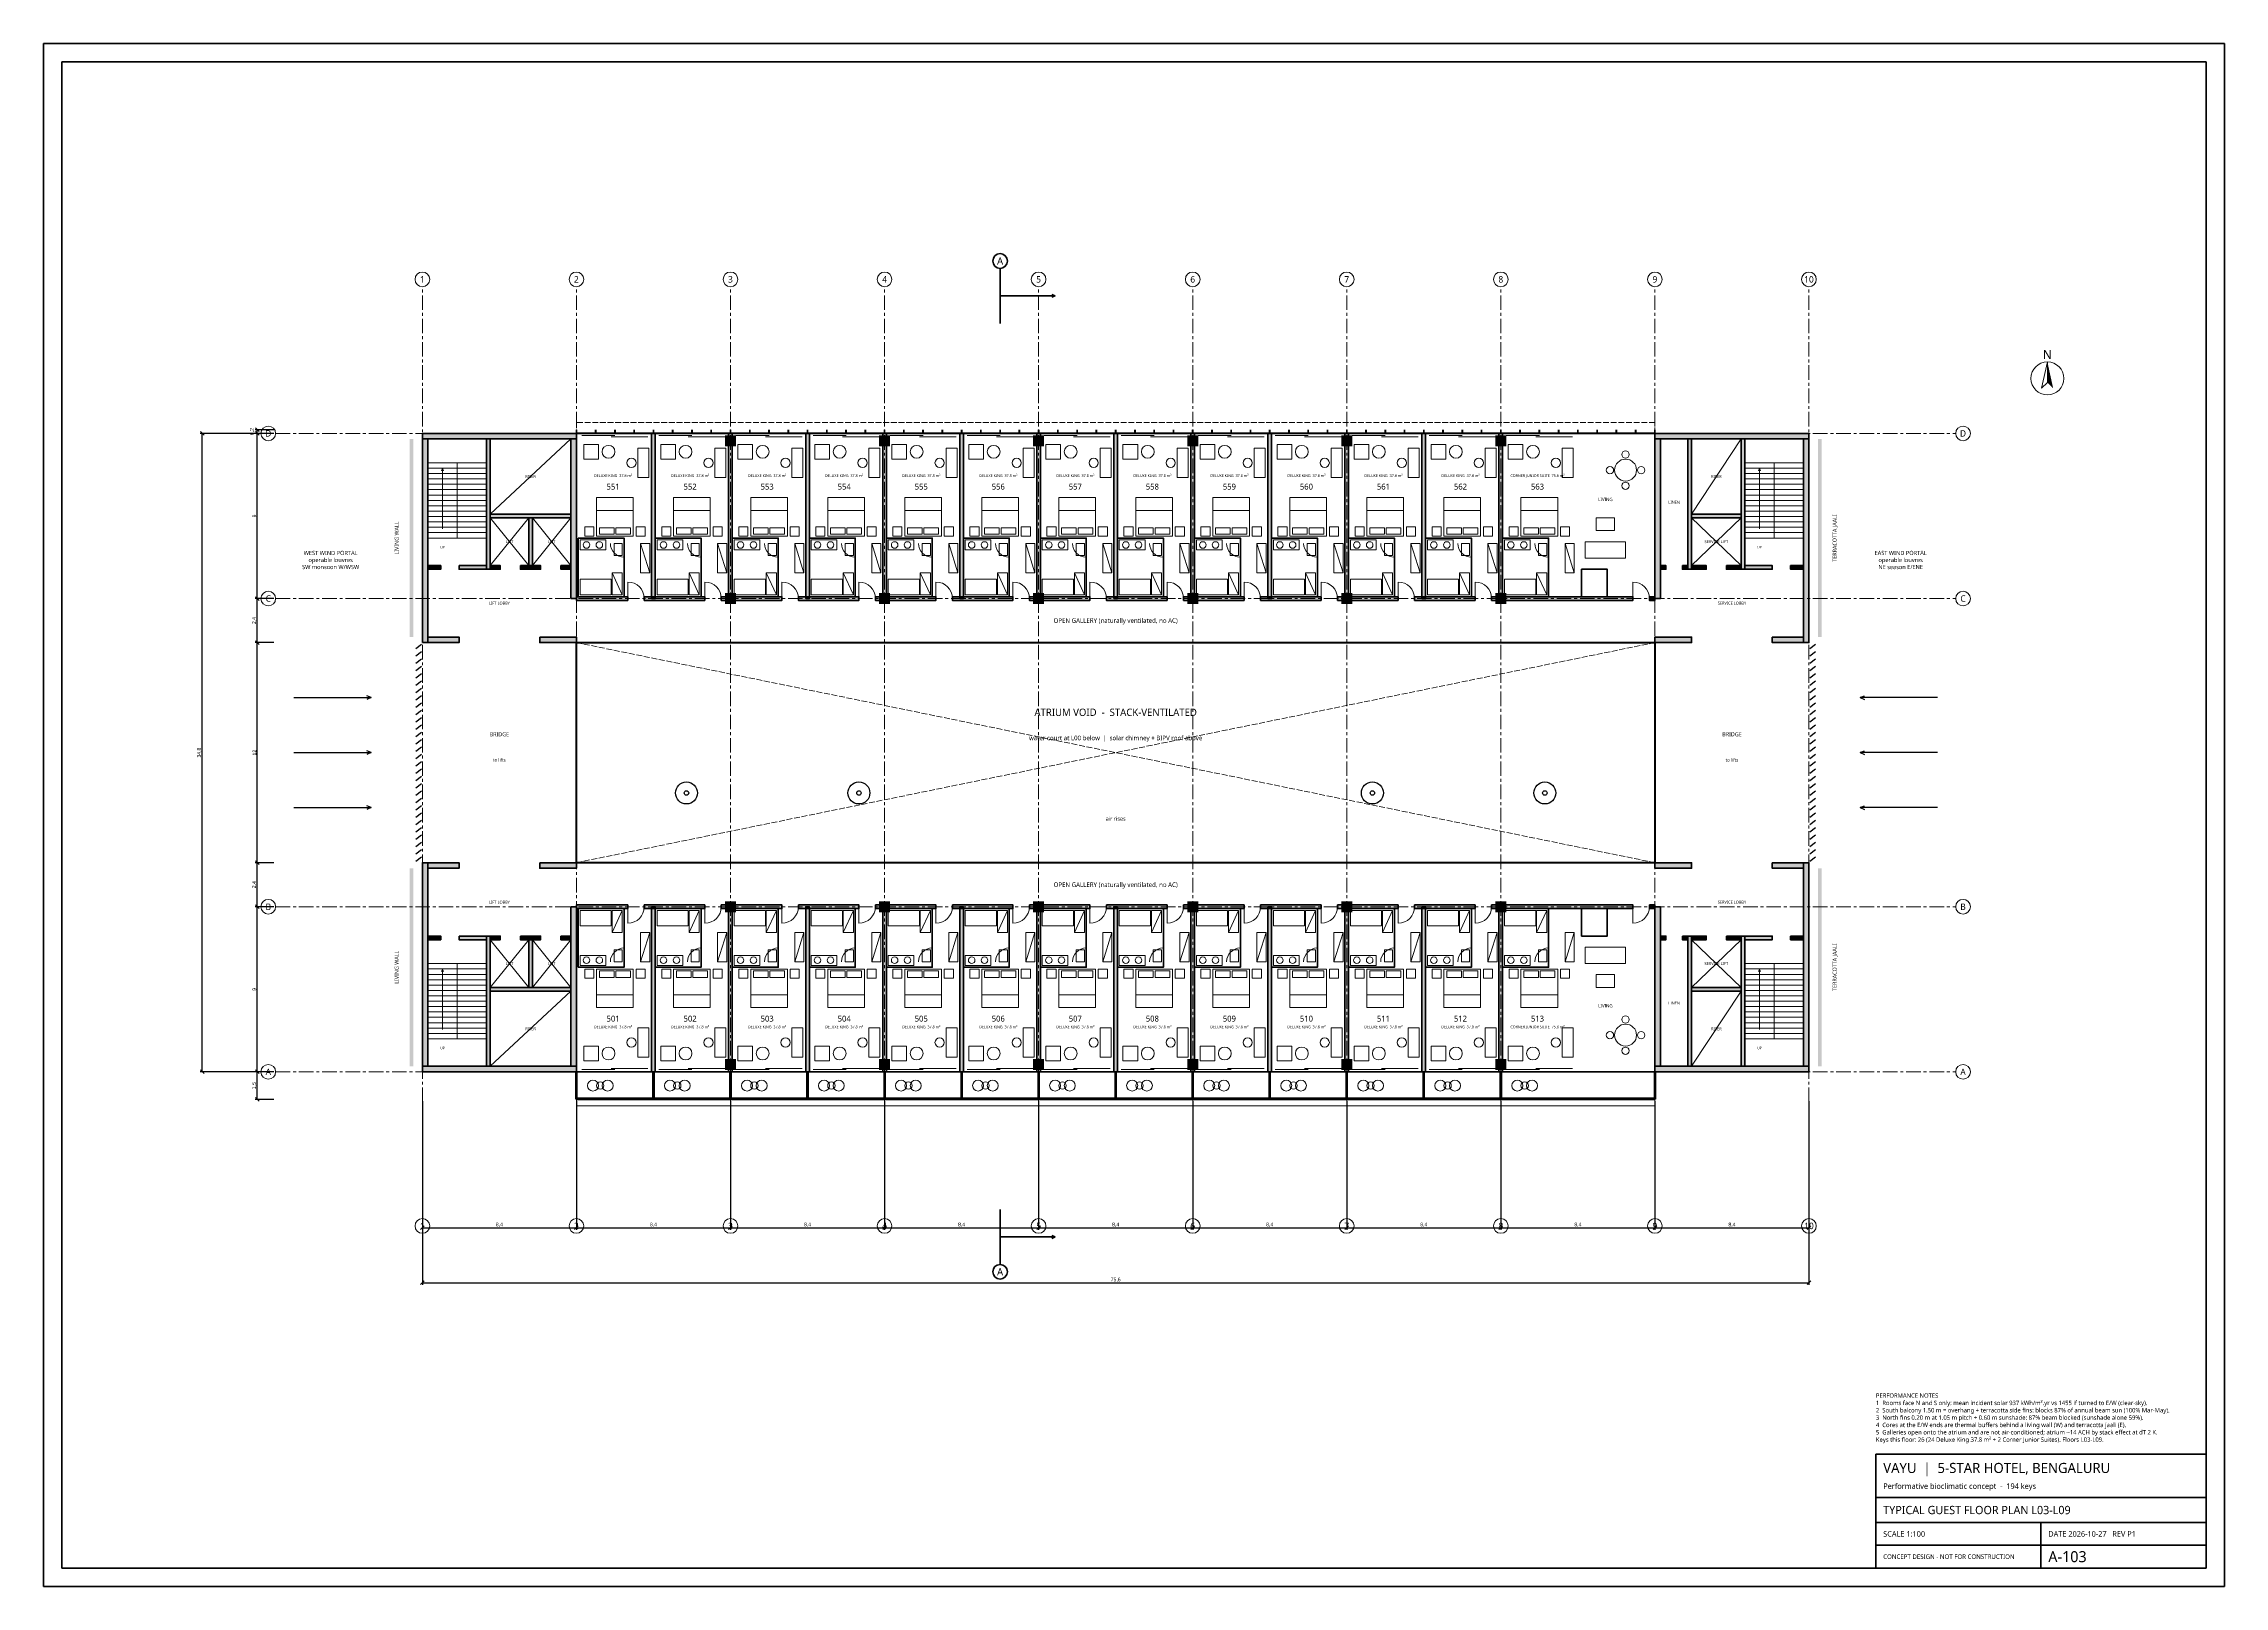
# Model space of a CAD drawing. Header units: metres. Extents: x 22 to 140, y 8 to 92.
import ezdxf
from ezdxf.enums import TextEntityAlignment as Align

# ---------------------------------------------------------------- set-up
doc = ezdxf.new("R2010")
doc.units = ezdxf.units.M
doc.header["$LTSCALE"] = 0.25
doc.linetypes.add('CENTER', pattern=[5.08, 3.175, -0.635, 0.635, -0.635])
doc.linetypes.add('DASHED', pattern=[1.524, 1.27, -0.254])
for name, color, linetype, lineweight in [('A-AIR', 5, 'Continuous', 30), ('A-ANNO', 7, 'Continuous', 18), ('A-COLS', 7, 'Continuous', 50), ('A-CORE', 7, 'Continuous', 70), ('A-DIMS', 7, 'Continuous', 13), ('A-DOOR', 7, 'Continuous', 18), ('A-FURN', 8, 'Continuous', 13), ('A-GLAZ', 4, 'Continuous', 18), ('A-GRID', 8, 'CENTER', 13), ('A-HATCH', 8, 'Continuous', 0), ('A-OVHD', 8, 'DASHED', 18), ('A-SECT', 7, 'Continuous', 70), ('A-SHAD', 30, 'Continuous', 25), ('A-STAIR', 7, 'Continuous', 18), ('A-TTLB', 7, 'Continuous', 35), ('A-WALL', 7, 'Continuous', 50), ('L-PLNT', 3, 'Continuous', 13)]:
    doc.layers.add(name, color=color, linetype=linetype, lineweight=lineweight)
doc.styles.add('OpenSans', font='OpenSans-Regular.ttf')
doc.dimstyles.new('VAYU', dxfattribs={"dimtxt": 0.2, "dimasz": 0.12, "dimexe": 0.12, "dimexo": 0.1, "dimgap": 0.06, "dimtad": 1, "dimtsz": 0.1, "dimcen": 2.5, "dimazin": 3, "dimtfac": 1, "dimtmove": 0, "dimatfit": 3})

msp = doc.modelspace()

# ---------------------------------------------------------------- hatches: boundary and pattern name
at = {"layer": 'A-ANNO'}
msp.add_hatch(color=7, dxfattribs=at).paths.add_polyline_path([(130.8, 74.7), (131.115, 73.26), (130.8, 73.575)])
at = {"layer": 'A-COLS'}
for points in [[(58.7, 70.1), (59.3, 70.1), (59.3, 70.7), (58.7, 70.7)], [(67.1, 70.1), (67.7, 70.1), (67.7, 70.7), (67.1, 70.7)], [(75.5, 70.1), (76.1, 70.1), (76.1, 70.7), (75.5, 70.7)], [(83.9, 70.1), (84.5, 70.1), (84.5, 70.7), (83.9, 70.7)], [(92.3, 70.1), (92.9, 70.1), (92.9, 70.7), (92.3, 70.7)], [(100.7, 70.1), (101.3, 70.1), (101.3, 70.7), (100.7, 70.7)], [(58.7, 61.5), (59.3, 61.5), (59.3, 62.1), (58.7, 62.1)], [(67.1, 61.5), (67.7, 61.5), (67.7, 62.1), (67.1, 62.1)], [(75.5, 61.5), (76.1, 61.5), (76.1, 62.1), (75.5, 62.1)], [(83.9, 61.5), (84.5, 61.5), (84.5, 62.1), (83.9, 62.1)], [(92.3, 61.5), (92.9, 61.5), (92.9, 62.1), (92.3, 62.1)], [(100.7, 61.5), (101.3, 61.5), (101.3, 62.1), (100.7, 62.1)], [(58.7, 44.7), (59.3, 44.7), (59.3, 45.3), (58.7, 45.3)], [(67.1, 44.7), (67.7, 44.7), (67.7, 45.3), (67.1, 45.3)], [(75.5, 44.7), (76.1, 44.7), (76.1, 45.3), (75.5, 45.3)], [(83.9, 44.7), (84.5, 44.7), (84.5, 45.3), (83.9, 45.3)], [(92.3, 44.7), (92.9, 44.7), (92.9, 45.3), (92.3, 45.3)], [(100.7, 44.7), (101.3, 44.7), (101.3, 45.3), (100.7, 45.3)], [(58.7, 36.1), (59.3, 36.1), (59.3, 36.7), (58.7, 36.7)], [(67.1, 36.1), (67.7, 36.1), (67.7, 36.7), (67.1, 36.7)], [(75.5, 36.1), (76.1, 36.1), (76.1, 36.7), (75.5, 36.7)], [(83.9, 36.1), (84.5, 36.1), (84.5, 36.7), (83.9, 36.7)], [(92.3, 36.1), (92.9, 36.1), (92.9, 36.7), (92.3, 36.7)], [(100.7, 36.1), (101.3, 36.1), (101.3, 36.7), (100.7, 36.7)]]:
    msp.add_hatch(color=7, dxfattribs=at).paths.add_polyline_path(points)
at = {"layer": 'A-HATCH'}
for color, points in [(251, [(42.2, 70.8), (50.6, 70.8), (50.6, 70.5), (42.2, 70.5)]), (251, [(42.2, 59.4), (42.2, 70.5), (42.5, 70.5), (42.5, 59.4)]), (251, [(45.7, 63.4), (45.7, 70.5), (45.9, 70.5), (45.9, 63.4)]), (251, [(50.3, 61.8), (50.3, 70.5), (50.6, 70.5), (50.6, 61.8)]), (253, [(54.7, 61.8), (54.7, 70.8), (54.9, 70.8), (54.9, 61.8)]), (253, [(58.9, 61.8), (58.9, 70.8), (59.1, 70.8), (59.1, 61.8)]), (253, [(63.1, 61.8), (63.1, 70.8), (63.3, 70.8), (63.3, 61.8)]), (253, [(67.3, 61.8), (67.3, 70.8), (67.5, 70.8), (67.5, 61.8)]), (253, [(71.5, 61.8), (71.5, 70.8), (71.7, 70.8), (71.7, 61.8)]), (253, [(75.7, 61.8), (75.7, 70.8), (75.9, 70.8), (75.9, 61.8)]), (253, [(79.9, 61.8), (79.9, 70.8), (80.1, 70.8), (80.1, 61.8)]), (253, [(84.1, 61.8), (84.1, 70.8), (84.3, 70.8), (84.3, 61.8)]), (253, [(88.3, 61.8), (88.3, 70.8), (88.5, 70.8), (88.5, 61.8)]), (253, [(92.5, 61.8), (92.5, 70.8), (92.7, 70.8), (92.7, 61.8)]), (253, [(96.7, 61.8), (96.7, 70.8), (96.9, 70.8), (96.9, 61.8)]), (253, [(100.9, 61.8), (100.9, 70.8), (101.1, 70.8), (101.1, 61.8)]), (251, [(109.4, 70.8), (117.8, 70.8), (117.8, 70.5), (109.4, 70.5)]), (251, [(109.4, 61.8), (109.4, 70.5), (109.7, 70.5), (109.7, 61.8)]), (251, [(111.2, 63.4), (111.2, 70.5), (111.4, 70.5), (111.4, 63.4)]), (251, [(114.1, 63.4), (114.1, 70.5), (114.3, 70.5), (114.3, 63.4)]), (251, [(117.5, 59.4), (117.5, 70.5), (117.8, 70.5), (117.8, 59.4)]), (251, [(45.9, 66.4), (50.3, 66.4), (50.3, 66.2), (45.9, 66.2)]), (251, [(48, 63.6), (48, 66.2), (48.2, 66.2), (48.2, 63.6)]), (251, [(111.4, 66.4), (114.1, 66.4), (114.1, 66.2), (111.4, 66.2)]), (251, [(42.5, 63.6), (43.2, 63.6), (43.2, 63.4), (42.5, 63.4)]), (251, [(44.2, 63.6), (45.7, 63.6), (45.7, 63.4), (44.2, 63.4)]), (251, [(45.9, 63.6), (46.45, 63.6), (46.45, 63.4), (45.9, 63.4)]), (251, [(47.55, 63.6), (48.65, 63.6), (48.65, 63.4), (47.55, 63.4)]), (251, [(49.75, 63.6), (50.3, 63.6), (50.3, 63.4), (49.75, 63.4)]), (251, [(109.7, 63.6), (110, 63.6), (110, 63.4), (109.7, 63.4)]), (251, [(110.9, 63.6), (111.2, 63.6), (111.2, 63.4), (110.9, 63.4)]), (251, [(111.4, 63.6), (112.2, 63.6), (112.2, 63.4), (111.4, 63.4)]), (251, [(113.3, 63.6), (114.1, 63.6), (114.1, 63.4), (113.3, 63.4)]), (251, [(114.3, 63.6), (115.8, 63.6), (115.8, 63.4), (114.3, 63.4)]), (251, [(116.8, 63.6), (117.5, 63.6), (117.5, 63.4), (116.8, 63.4)]), (253, [(50.6, 61.9), (53.4, 61.9), (53.4, 61.7), (50.6, 61.7)]), (253, [(54.3, 61.9), (57.6, 61.9), (57.6, 61.7), (54.3, 61.7)]), (253, [(58.5, 61.9), (61.8, 61.9), (61.8, 61.7), (58.5, 61.7)]), (253, [(62.7, 61.9), (66, 61.9), (66, 61.7), (62.7, 61.7)]), (253, [(66.9, 61.9), (70.2, 61.9), (70.2, 61.7), (66.9, 61.7)]), (253, [(71.1, 61.9), (74.4, 61.9), (74.4, 61.7), (71.1, 61.7)]), (253, [(75.3, 61.9), (78.6, 61.9), (78.6, 61.7), (75.3, 61.7)]), (253, [(79.5, 61.9), (82.8, 61.9), (82.8, 61.7), (79.5, 61.7)]), (253, [(83.7, 61.9), (87, 61.9), (87, 61.7), (83.7, 61.7)]), (253, [(87.9, 61.9), (91.2, 61.9), (91.2, 61.7), (87.9, 61.7)]), (253, [(92.1, 61.9), (95.4, 61.9), (95.4, 61.7), (92.1, 61.7)]), (253, [(96.3, 61.9), (99.6, 61.9), (99.6, 61.7), (96.3, 61.7)]), (253, [(100.5, 61.9), (108.2, 61.9), (108.2, 61.7), (100.5, 61.7)]), (253, [(109.1, 61.9), (109.4, 61.9), (109.4, 61.7), (109.1, 61.7)]), (251, [(42.5, 59.7), (44.2, 59.7), (44.2, 59.4), (42.5, 59.4)]), (251, [(48.6, 59.7), (50.6, 59.7), (50.6, 59.4), (48.6, 59.4)]), (251, [(109.4, 59.7), (111.4, 59.7), (111.4, 59.4), (109.4, 59.4)]), (251, [(115.8, 59.7), (117.5, 59.7), (117.5, 59.4), (115.8, 59.4)]), (251, [(42.2, 36.3), (42.2, 47.4), (42.5, 47.4), (42.5, 36.3)]), (251, [(42.5, 47.4), (44.2, 47.4), (44.2, 47.1), (42.5, 47.1)]), (251, [(48.6, 47.4), (50.6, 47.4), (50.6, 47.1), (48.6, 47.1)]), (251, [(109.4, 47.4), (111.4, 47.4), (111.4, 47.1), (109.4, 47.1)]), (251, [(115.8, 47.4), (117.5, 47.4), (117.5, 47.1), (115.8, 47.1)]), (251, [(117.5, 36.3), (117.5, 47.4), (117.8, 47.4), (117.8, 36.3)]), (251, [(50.3, 36.3), (50.3, 45), (50.6, 45), (50.6, 36.3)]), (253, [(50.6, 45.1), (53.4, 45.1), (53.4, 44.9), (50.6, 44.9)]), (253, [(54.3, 45.1), (57.6, 45.1), (57.6, 44.9), (54.3, 44.9)]), (253, [(54.7, 36), (54.7, 45), (54.9, 45), (54.9, 36)]), (253, [(58.5, 45.1), (61.8, 45.1), (61.8, 44.9), (58.5, 44.9)]), (253, [(58.9, 36), (58.9, 45), (59.1, 45), (59.1, 36)]), (253, [(62.7, 45.1), (66, 45.1), (66, 44.9), (62.7, 44.9)]), (253, [(63.1, 36), (63.1, 45), (63.3, 45), (63.3, 36)]), (253, [(66.9, 45.1), (70.2, 45.1), (70.2, 44.9), (66.9, 44.9)]), (253, [(67.3, 36), (67.3, 45), (67.5, 45), (67.5, 36)]), (253, [(71.1, 45.1), (74.4, 45.1), (74.4, 44.9), (71.1, 44.9)]), (253, [(71.5, 36), (71.5, 45), (71.7, 45), (71.7, 36)]), (253, [(75.3, 45.1), (78.6, 45.1), (78.6, 44.9), (75.3, 44.9)]), (253, [(75.7, 36), (75.7, 45), (75.9, 45), (75.9, 36)]), (253, [(79.5, 45.1), (82.8, 45.1), (82.8, 44.9), (79.5, 44.9)]), (253, [(79.9, 36), (79.9, 45), (80.1, 45), (80.1, 36)]), (253, [(83.7, 45.1), (87, 45.1), (87, 44.9), (83.7, 44.9)]), (253, [(84.1, 36), (84.1, 45), (84.3, 45), (84.3, 36)]), (253, [(87.9, 45.1), (91.2, 45.1), (91.2, 44.9), (87.9, 44.9)]), (253, [(88.3, 36), (88.3, 45), (88.5, 45), (88.5, 36)]), (253, [(92.1, 45.1), (95.4, 45.1), (95.4, 44.9), (92.1, 44.9)]), (253, [(92.5, 36), (92.5, 45), (92.7, 45), (92.7, 36)]), (253, [(96.3, 45.1), (99.6, 45.1), (99.6, 44.9), (96.3, 44.9)]), (253, [(96.7, 36), (96.7, 45), (96.9, 45), (96.9, 36)]), (253, [(100.5, 45.1), (108.2, 45.1), (108.2, 44.9), (100.5, 44.9)]), (253, [(100.9, 36), (100.9, 45), (101.1, 45), (101.1, 36)]), (253, [(109.1, 45.1), (109.4, 45.1), (109.4, 44.9), (109.1, 44.9)]), (251, [(109.4, 36.3), (109.4, 45), (109.7, 45), (109.7, 36.3)]), (251, [(42.5, 43.4), (43.2, 43.4), (43.2, 43.2), (42.5, 43.2)]), (251, [(44.2, 43.4), (45.7, 43.4), (45.7, 43.2), (44.2, 43.2)]), (251, [(45.7, 36.3), (45.7, 43.4), (45.9, 43.4), (45.9, 36.3)]), (251, [(45.9, 43.4), (46.45, 43.4), (46.45, 43.2), (45.9, 43.2)]), (251, [(47.55, 43.4), (48.65, 43.4), (48.65, 43.2), (47.55, 43.2)]), (251, [(48, 40.6), (48, 43.2), (48.2, 43.2), (48.2, 40.6)]), (251, [(49.75, 43.4), (50.3, 43.4), (50.3, 43.2), (49.75, 43.2)]), (251, [(109.7, 43.4), (110, 43.4), (110, 43.2), (109.7, 43.2)]), (251, [(110.9, 43.4), (111.2, 43.4), (111.2, 43.2), (110.9, 43.2)]), (251, [(111.2, 36.3), (111.2, 43.4), (111.4, 43.4), (111.4, 36.3)]), (251, [(111.4, 43.4), (112.2, 43.4), (112.2, 43.2), (111.4, 43.2)]), (251, [(113.3, 43.4), (114.1, 43.4), (114.1, 43.2), (113.3, 43.2)]), (251, [(114.1, 36.3), (114.1, 43.4), (114.3, 43.4), (114.3, 36.3)]), (251, [(114.3, 43.4), (115.8, 43.4), (115.8, 43.2), (114.3, 43.2)]), (251, [(116.8, 43.4), (117.5, 43.4), (117.5, 43.2), (116.8, 43.2)]), (251, [(45.9, 40.6), (50.3, 40.6), (50.3, 40.4), (45.9, 40.4)]), (251, [(111.4, 40.6), (114.1, 40.6), (114.1, 40.4), (111.4, 40.4)]), (251, [(42.2, 36.3), (50.6, 36.3), (50.6, 36), (42.2, 36)]), (251, [(109.4, 36.3), (117.8, 36.3), (117.8, 36), (109.4, 36)])]:
    msp.add_hatch(color=color, dxfattribs=at).paths.add_polyline_path(points)
at = {"layer": 'A-SHAD'}
for color, points in [(3, [(41.5, 59.7), (41.7, 59.7), (41.7, 70.5), (41.5, 70.5)]), (30, [(50.55, 70.8), (50.65, 70.8), (50.65, 71), (50.55, 71)]), (30, [(51.6, 70.8), (51.7, 70.8), (51.7, 71), (51.6, 71)]), (30, [(52.65, 70.8), (52.75, 70.8), (52.75, 71), (52.65, 71)]), (30, [(53.7, 70.8), (53.8, 70.8), (53.8, 71), (53.7, 71)]), (30, [(54.75, 70.8), (54.85, 70.8), (54.85, 71), (54.75, 71)]), (30, [(55.8, 70.8), (55.9, 70.8), (55.9, 71), (55.8, 71)]), (30, [(56.85, 70.8), (56.95, 70.8), (56.95, 71), (56.85, 71)]), (30, [(57.9, 70.8), (58, 70.8), (58, 71), (57.9, 71)]), (30, [(58.95, 70.8), (59.05, 70.8), (59.05, 71), (58.95, 71)]), (30, [(60, 70.8), (60.1, 70.8), (60.1, 71), (60, 71)]), (30, [(61.05, 70.8), (61.15, 70.8), (61.15, 71), (61.05, 71)]), (30, [(62.1, 70.8), (62.2, 70.8), (62.2, 71), (62.1, 71)]), (30, [(63.15, 70.8), (63.25, 70.8), (63.25, 71), (63.15, 71)]), (30, [(64.2, 70.8), (64.3, 70.8), (64.3, 71), (64.2, 71)]), (30, [(65.25, 70.8), (65.35, 70.8), (65.35, 71), (65.25, 71)]), (30, [(66.3, 70.8), (66.4, 70.8), (66.4, 71), (66.3, 71)]), (30, [(67.35, 70.8), (67.45, 70.8), (67.45, 71), (67.35, 71)]), (30, [(68.4, 70.8), (68.5, 70.8), (68.5, 71), (68.4, 71)]), (30, [(69.45, 70.8), (69.55, 70.8), (69.55, 71), (69.45, 71)]), (30, [(70.5, 70.8), (70.6, 70.8), (70.6, 71), (70.5, 71)]), (30, [(71.55, 70.8), (71.65, 70.8), (71.65, 71), (71.55, 71)]), (30, [(72.6, 70.8), (72.7, 70.8), (72.7, 71), (72.6, 71)]), (30, [(73.65, 70.8), (73.75, 70.8), (73.75, 71), (73.65, 71)]), (30, [(74.7, 70.8), (74.8, 70.8), (74.8, 71), (74.7, 71)]), (30, [(75.75, 70.8), (75.85, 70.8), (75.85, 71), (75.75, 71)]), (30, [(76.8, 70.8), (76.9, 70.8), (76.9, 71), (76.8, 71)]), (30, [(77.85, 70.8), (77.95, 70.8), (77.95, 71), (77.85, 71)]), (30, [(78.9, 70.8), (79, 70.8), (79, 71), (78.9, 71)]), (30, [(79.95, 70.8), (80.05, 70.8), (80.05, 71), (79.95, 71)]), (30, [(81, 70.8), (81.1, 70.8), (81.1, 71), (81, 71)]), (30, [(82.05, 70.8), (82.15, 70.8), (82.15, 71), (82.05, 71)]), (30, [(83.1, 70.8), (83.2, 70.8), (83.2, 71), (83.1, 71)]), (30, [(84.15, 70.8), (84.25, 70.8), (84.25, 71), (84.15, 71)]), (30, [(85.2, 70.8), (85.3, 70.8), (85.3, 71), (85.2, 71)]), (30, [(86.25, 70.8), (86.35, 70.8), (86.35, 71), (86.25, 71)]), (30, [(87.3, 70.8), (87.4, 70.8), (87.4, 71), (87.3, 71)]), (30, [(88.35, 70.8), (88.45, 70.8), (88.45, 71), (88.35, 71)]), (30, [(89.4, 70.8), (89.5, 70.8), (89.5, 71), (89.4, 71)]), (30, [(90.45, 70.8), (90.55, 70.8), (90.55, 71), (90.45, 71)]), (30, [(91.5, 70.8), (91.6, 70.8), (91.6, 71), (91.5, 71)]), (30, [(92.55, 70.8), (92.65, 70.8), (92.65, 71), (92.55, 71)]), (30, [(93.6, 70.8), (93.7, 70.8), (93.7, 71), (93.6, 71)]), (30, [(94.65, 70.8), (94.75, 70.8), (94.75, 71), (94.65, 71)]), (30, [(95.7, 70.8), (95.8, 70.8), (95.8, 71), (95.7, 71)]), (30, [(96.75, 70.8), (96.85, 70.8), (96.85, 71), (96.75, 71)]), (30, [(97.8, 70.8), (97.9, 70.8), (97.9, 71), (97.8, 71)]), (30, [(98.85, 70.8), (98.95, 70.8), (98.95, 71), (98.85, 71)]), (30, [(99.9, 70.8), (100, 70.8), (100, 71), (99.9, 71)]), (30, [(100.95, 70.8), (101.05, 70.8), (101.05, 71), (100.95, 71)]), (30, [(102, 70.8), (102.1, 70.8), (102.1, 71), (102, 71)]), (30, [(103.05, 70.8), (103.15, 70.8), (103.15, 71), (103.05, 71)]), (30, [(104.1, 70.8), (104.2, 70.8), (104.2, 71), (104.1, 71)]), (30, [(105.15, 70.8), (105.25, 70.8), (105.25, 71), (105.15, 71)]), (30, [(106.2, 70.8), (106.3, 70.8), (106.3, 71), (106.2, 71)]), (30, [(107.25, 70.8), (107.35, 70.8), (107.35, 71), (107.25, 71)]), (30, [(108.3, 70.8), (108.4, 70.8), (108.4, 71), (108.3, 71)]), (30, [(109.35, 70.8), (109.45, 70.8), (109.45, 71), (109.35, 71)]), (30, [(118.3, 59.7), (118.5, 59.7), (118.5, 70.5), (118.3, 70.5)]), (3, [(41.5, 36.3), (41.7, 36.3), (41.7, 47.1), (41.5, 47.1)]), (30, [(118.3, 36.3), (118.5, 36.3), (118.5, 47.1), (118.3, 47.1)]), (30, [(50.525, 34.5), (50.675, 34.5), (50.675, 35.95), (50.525, 35.95)]), (30, [(54.725, 34.5), (54.875, 34.5), (54.875, 35.95), (54.725, 35.95)]), (30, [(58.925, 34.5), (59.075, 34.5), (59.075, 35.95), (58.925, 35.95)]), (30, [(63.125, 34.5), (63.275, 34.5), (63.275, 35.95), (63.125, 35.95)]), (30, [(67.325, 34.5), (67.475, 34.5), (67.475, 35.95), (67.325, 35.95)]), (30, [(71.525, 34.5), (71.675, 34.5), (71.675, 35.95), (71.525, 35.95)]), (30, [(75.725, 34.5), (75.875, 34.5), (75.875, 35.95), (75.725, 35.95)]), (30, [(79.925, 34.5), (80.075, 34.5), (80.075, 35.95), (79.925, 35.95)]), (30, [(84.125, 34.5), (84.275, 34.5), (84.275, 35.95), (84.125, 35.95)]), (30, [(88.325, 34.5), (88.475, 34.5), (88.475, 35.95), (88.325, 35.95)]), (30, [(92.525, 34.5), (92.675, 34.5), (92.675, 35.95), (92.525, 35.95)]), (30, [(96.725, 34.5), (96.875, 34.5), (96.875, 35.95), (96.725, 35.95)]), (30, [(100.925, 34.5), (101.075, 34.5), (101.075, 35.95), (100.925, 35.95)]), (30, [(109.325, 34.5), (109.475, 34.5), (109.475, 35.95), (109.325, 35.95)])]:
    msp.add_hatch(color=color, dxfattribs=at).paths.add_polyline_path(points)

# ---------------------------------------------------------------- linework, layer by layer
at = {"layer": 'A-AIR'}
for p, q in [((35.2, 56.4), (39.4, 56.4)), ((39.4, 56.4), (39.17, 56.497)), ((39.4, 56.4), (39.17, 56.303)), ((120.6, 56.4), (120.83, 56.497)), ((124.8, 56.4), (120.6, 56.4)), ((120.6, 56.4), (120.83, 56.303)), ((35.2, 53.4), (39.4, 53.4)), ((39.4, 53.4), (39.17, 53.497)), ((39.4, 53.4), (39.17, 53.303)), ((120.6, 53.4), (120.83, 53.497)), ((124.8, 53.4), (120.6, 53.4)), ((120.6, 53.4), (120.83, 53.303)), ((35.2, 50.4), (39.4, 50.4)), ((39.4, 50.4), (39.17, 50.497)), ((39.4, 50.4), (39.17, 50.303)), ((120.6, 50.4), (120.83, 50.497)), ((124.8, 50.4), (120.6, 50.4)), ((120.6, 50.4), (120.83, 50.303))]:
    msp.add_line(p, q, dxfattribs=at)
for centre, radius in [((56.6, 51.2), 0.6), ((56.6, 51.2), 0.12), ((66, 51.2), 0.6), ((66, 51.2), 0.12), ((94, 51.2), 0.6), ((94, 51.2), 0.12), ((103.4, 51.2), 0.6), ((103.4, 51.2), 0.12)]:
    msp.add_circle(centre, radius, dxfattribs=at)
at = {"layer": 'A-ANNO'}
msp.add_lwpolyline([(130.8, 74.7), (130.485, 73.26), (130.8, 73.575)], close=True, dxfattribs=at)
for centre, radius in [((42.2, 79.2), 0.4), ((50.6, 79.2), 0.4), ((59, 79.2), 0.4), ((67.4, 79.2), 0.4), ((75.8, 79.2), 0.4), ((84.2, 79.2), 0.4), ((92.6, 79.2), 0.4), ((101, 79.2), 0.4), ((109.4, 79.2), 0.4), ((117.8, 79.2), 0.4), ((130.8, 73.8), 0.9), ((33.8, 70.8), 0.4), ((126.2, 70.8), 0.4), ((33.8, 61.8), 0.4), ((126.2, 61.8), 0.4), ((33.8, 45), 0.4), ((126.2, 45), 0.4), ((33.8, 36), 0.4), ((126.2, 36), 0.4), ((42.2, 27.6), 0.4), ((50.6, 27.6), 0.4), ((59, 27.6), 0.4), ((67.4, 27.6), 0.4), ((75.8, 27.6), 0.4), ((84.2, 27.6), 0.4), ((92.6, 27.6), 0.4), ((101, 27.6), 0.4), ((109.4, 27.6), 0.4), ((117.8, 27.6), 0.4)]:
    msp.add_circle(centre, radius, dxfattribs=at)
at = {"layer": 'A-CORE'}
for points in [[(42.2, 70.8), (50.6, 70.8), (50.6, 70.5), (42.2, 70.5)], [(42.2, 59.4), (42.2, 70.5), (42.5, 70.5), (42.5, 59.4)], [(45.7, 63.4), (45.7, 70.5), (45.9, 70.5), (45.9, 63.4)], [(50.3, 61.8), (50.3, 70.5), (50.6, 70.5), (50.6, 61.8)], [(109.4, 70.8), (117.8, 70.8), (117.8, 70.5), (109.4, 70.5)], [(109.4, 61.8), (109.4, 70.5), (109.7, 70.5), (109.7, 61.8)], [(111.2, 63.4), (111.2, 70.5), (111.4, 70.5), (111.4, 63.4)], [(114.1, 63.4), (114.1, 70.5), (114.3, 70.5), (114.3, 63.4)], [(117.5, 59.4), (117.5, 70.5), (117.8, 70.5), (117.8, 59.4)], [(45.9, 66.4), (50.3, 66.4), (50.3, 66.2), (45.9, 66.2)], [(48, 63.6), (48, 66.2), (48.2, 66.2), (48.2, 63.6)], [(111.4, 66.4), (114.1, 66.4), (114.1, 66.2), (111.4, 66.2)], [(42.5, 63.6), (43.2, 63.6), (43.2, 63.4), (42.5, 63.4)], [(44.2, 63.6), (45.7, 63.6), (45.7, 63.4), (44.2, 63.4)], [(45.9, 63.6), (46.45, 63.6), (46.45, 63.4), (45.9, 63.4)], [(47.55, 63.6), (48.65, 63.6), (48.65, 63.4), (47.55, 63.4)], [(49.75, 63.6), (50.3, 63.6), (50.3, 63.4), (49.75, 63.4)], [(109.7, 63.6), (110, 63.6), (110, 63.4), (109.7, 63.4)], [(110.9, 63.6), (111.2, 63.6), (111.2, 63.4), (110.9, 63.4)], [(111.4, 63.6), (112.2, 63.6), (112.2, 63.4), (111.4, 63.4)], [(113.3, 63.6), (114.1, 63.6), (114.1, 63.4), (113.3, 63.4)], [(114.3, 63.6), (115.8, 63.6), (115.8, 63.4), (114.3, 63.4)], [(116.8, 63.6), (117.5, 63.6), (117.5, 63.4), (116.8, 63.4)], [(42.5, 59.7), (44.2, 59.7), (44.2, 59.4), (42.5, 59.4)], [(48.6, 59.7), (50.6, 59.7), (50.6, 59.4), (48.6, 59.4)], [(109.4, 59.7), (111.4, 59.7), (111.4, 59.4), (109.4, 59.4)], [(115.8, 59.7), (117.5, 59.7), (117.5, 59.4), (115.8, 59.4)], [(42.2, 36.3), (42.2, 47.4), (42.5, 47.4), (42.5, 36.3)], [(42.5, 47.4), (44.2, 47.4), (44.2, 47.1), (42.5, 47.1)], [(48.6, 47.4), (50.6, 47.4), (50.6, 47.1), (48.6, 47.1)], [(109.4, 47.4), (111.4, 47.4), (111.4, 47.1), (109.4, 47.1)], [(115.8, 47.4), (117.5, 47.4), (117.5, 47.1), (115.8, 47.1)], [(117.5, 36.3), (117.5, 47.4), (117.8, 47.4), (117.8, 36.3)], [(50.3, 36.3), (50.3, 45), (50.6, 45), (50.6, 36.3)], [(109.4, 36.3), (109.4, 45), (109.7, 45), (109.7, 36.3)], [(42.5, 43.4), (43.2, 43.4), (43.2, 43.2), (42.5, 43.2)], [(44.2, 43.4), (45.7, 43.4), (45.7, 43.2), (44.2, 43.2)], [(45.7, 36.3), (45.7, 43.4), (45.9, 43.4), (45.9, 36.3)], [(45.9, 43.4), (46.45, 43.4), (46.45, 43.2), (45.9, 43.2)], [(47.55, 43.4), (48.65, 43.4), (48.65, 43.2), (47.55, 43.2)], [(48, 40.6), (48, 43.2), (48.2, 43.2), (48.2, 40.6)], [(49.75, 43.4), (50.3, 43.4), (50.3, 43.2), (49.75, 43.2)], [(109.7, 43.4), (110, 43.4), (110, 43.2), (109.7, 43.2)], [(110.9, 43.4), (111.2, 43.4), (111.2, 43.2), (110.9, 43.2)], [(111.2, 36.3), (111.2, 43.4), (111.4, 43.4), (111.4, 36.3)], [(111.4, 43.4), (112.2, 43.4), (112.2, 43.2), (111.4, 43.2)], [(113.3, 43.4), (114.1, 43.4), (114.1, 43.2), (113.3, 43.2)], [(114.1, 36.3), (114.1, 43.4), (114.3, 43.4), (114.3, 36.3)], [(114.3, 43.4), (115.8, 43.4), (115.8, 43.2), (114.3, 43.2)], [(116.8, 43.4), (117.5, 43.4), (117.5, 43.2), (116.8, 43.2)], [(45.9, 40.6), (50.3, 40.6), (50.3, 40.4), (45.9, 40.4)], [(111.4, 40.6), (114.1, 40.6), (114.1, 40.4), (111.4, 40.4)], [(42.2, 36.3), (50.6, 36.3), (50.6, 36), (42.2, 36)], [(109.4, 36.3), (117.8, 36.3), (117.8, 36), (109.4, 36)]]:
    msp.add_lwpolyline(points, close=True, dxfattribs=at)
at = {"layer": 'A-DOOR'}
for p, q in [((53.2, 64.8), (53.2, 64.05)), ((57.4, 64.8), (57.4, 64.05)), ((61.6, 64.8), (61.6, 64.05)), ((65.8, 64.8), (65.8, 64.05)), ((70, 64.8), (70, 64.05)), ((74.2, 64.8), (74.2, 64.05)), ((78.4, 64.8), (78.4, 64.05)), ((82.6, 64.8), (82.6, 64.05)), ((86.8, 64.8), (86.8, 64.05)), ((91, 64.8), (91, 64.05)), ((95.2, 64.8), (95.2, 64.05)), ((99.4, 64.8), (99.4, 64.05)), ((103.6, 64.8), (103.6, 64.05)), ((53.4, 61.8), (53.4, 62.7)), ((57.6, 61.8), (57.6, 62.7)), ((61.8, 61.8), (61.8, 62.7)), ((66, 61.8), (66, 62.7)), ((70.2, 61.8), (70.2, 62.7)), ((74.4, 61.8), (74.4, 62.7)), ((78.6, 61.8), (78.6, 62.7)), ((82.8, 61.8), (82.8, 62.7)), ((87, 61.8), (87, 62.7)), ((91.2, 61.8), (91.2, 62.7)), ((95.4, 61.8), (95.4, 62.7)), ((99.6, 61.8), (99.6, 62.7)), ((108.2, 61.8), (108.2, 62.7)), ((53.4, 45), (53.4, 44.1)), ((57.6, 45), (57.6, 44.1)), ((61.8, 45), (61.8, 44.1)), ((66, 45), (66, 44.1)), ((70.2, 45), (70.2, 44.1)), ((74.4, 45), (74.4, 44.1)), ((78.6, 45), (78.6, 44.1)), ((82.8, 45), (82.8, 44.1)), ((87, 45), (87, 44.1)), ((91.2, 45), (91.2, 44.1)), ((95.4, 45), (95.4, 44.1)), ((99.6, 45), (99.6, 44.1)), ((108.2, 45), (108.2, 44.1)), ((53.2, 42), (53.2, 42.75)), ((57.4, 42), (57.4, 42.75)), ((61.6, 42), (61.6, 42.75)), ((65.8, 42), (65.8, 42.75)), ((70, 42), (70, 42.75)), ((74.2, 42), (74.2, 42.75)), ((78.4, 42), (78.4, 42.75)), ((82.6, 42), (82.6, 42.75)), ((86.8, 42), (86.8, 42.75)), ((91, 42), (91, 42.75)), ((95.2, 42), (95.2, 42.75)), ((99.4, 42), (99.4, 42.75)), ((103.6, 42), (103.6, 42.75))]:
    msp.add_line(p, q, dxfattribs=at)
for centre, radius, start, end in [((53.2, 64.8), 0.75, 180, 270), ((57.4, 64.8), 0.75, 180, 270), ((61.6, 64.8), 0.75, 180, 270), ((65.8, 64.8), 0.75, 180, 270), ((70, 64.8), 0.75, 180, 270), ((74.2, 64.8), 0.75, 180, 270), ((78.4, 64.8), 0.75, 180, 270), ((82.6, 64.8), 0.75, 180, 270), ((86.8, 64.8), 0.75, 180, 270), ((91, 64.8), 0.75, 180, 270), ((95.2, 64.8), 0.75, 180, 270), ((99.4, 64.8), 0.75, 180, 270), ((103.6, 64.8), 0.75, 180, 270), ((53.4, 61.8), 0.9, 0, 90), ((57.6, 61.8), 0.9, 0, 90), ((61.8, 61.8), 0.9, 0, 90), ((66, 61.8), 0.9, 0, 90), ((70.2, 61.8), 0.9, 0, 90), ((74.4, 61.8), 0.9, 0, 90), ((78.6, 61.8), 0.9, 0, 90), ((82.8, 61.8), 0.9, 0, 90), ((87, 61.8), 0.9, 0, 90), ((91.2, 61.8), 0.9, 0, 90), ((95.4, 61.8), 0.9, 0, 90), ((99.6, 61.8), 0.9, 0, 90), ((108.2, 61.8), 0.9, 0, 90), ((53.4, 45), 0.9, 270, 360), ((57.6, 45), 0.9, 270, 360), ((61.8, 45), 0.9, 270, 360), ((66, 45), 0.9, 270, 360), ((70.2, 45), 0.9, 270, 360), ((74.4, 45), 0.9, 270, 360), ((78.6, 45), 0.9, 270, 360), ((82.8, 45), 0.9, 270, 360), ((87, 45), 0.9, 270, 360), ((91.2, 45), 0.9, 270, 360), ((95.4, 45), 0.9, 270, 360), ((99.6, 45), 0.9, 270, 360), ((108.2, 45), 0.9, 270, 360), ((53.2, 42), 0.75, 90, 180), ((57.4, 42), 0.75, 90, 180), ((61.6, 42), 0.75, 90, 180), ((65.8, 42), 0.75, 90, 180), ((70, 42), 0.75, 90, 180), ((74.2, 42), 0.75, 90, 180), ((78.4, 42), 0.75, 90, 180), ((82.6, 42), 0.75, 90, 180), ((86.8, 42), 0.75, 90, 180), ((91, 42), 0.75, 90, 180), ((95.2, 42), 0.75, 90, 180), ((99.4, 42), 0.75, 90, 180), ((103.6, 42), 0.75, 90, 180)]:
    msp.add_arc(centre, radius, start, end, dxfattribs=at)
at = {"layer": 'A-FURN'}
for p, q in [((51.7, 66.6), (53.7, 66.6)), ((55.9, 66.6), (57.9, 66.6)), ((60.1, 66.6), (62.1, 66.6)), ((64.3, 66.6), (66.3, 66.6)), ((68.5, 66.6), (70.5, 66.6)), ((72.7, 66.6), (74.7, 66.6)), ((76.9, 66.6), (78.9, 66.6)), ((81.1, 66.6), (83.1, 66.6)), ((85.3, 66.6), (87.3, 66.6)), ((89.5, 66.6), (91.5, 66.6)), ((93.7, 66.6), (95.7, 66.6)), ((97.9, 66.6), (99.9, 66.6)), ((102.1, 66.6), (104.1, 66.6)), ((54.1, 64.8), (54.6, 63.2)), ((58.3, 64.8), (58.8, 63.2)), ((62.5, 64.8), (63, 63.2)), ((66.7, 64.8), (67.2, 63.2)), ((70.9, 64.8), (71.4, 63.2)), ((75.1, 64.8), (75.6, 63.2)), ((79.3, 64.8), (79.8, 63.2)), ((83.5, 64.8), (84, 63.2)), ((87.7, 64.8), (88.2, 63.2)), ((91.9, 64.8), (92.4, 63.2)), ((96.1, 64.8), (96.6, 63.2)), ((100.3, 64.8), (100.8, 63.2)), ((104.5, 64.8), (105, 63.2)), ((52.55, 63.2), (53.1, 62)), ((56.75, 63.2), (57.3, 62)), ((60.95, 63.2), (61.5, 62)), ((65.15, 63.2), (65.7, 62)), ((69.35, 63.2), (69.9, 62)), ((73.55, 63.2), (74.1, 62)), ((77.75, 63.2), (78.3, 62)), ((81.95, 63.2), (82.5, 62)), ((86.15, 63.2), (86.7, 62)), ((90.35, 63.2), (90.9, 62)), ((94.55, 63.2), (95.1, 62)), ((98.75, 63.2), (99.3, 62)), ((102.95, 63.2), (103.5, 62)), ((52.55, 43.6), (53.1, 44.8)), ((56.75, 43.6), (57.3, 44.8)), ((60.95, 43.6), (61.5, 44.8)), ((65.15, 43.6), (65.7, 44.8)), ((69.35, 43.6), (69.9, 44.8)), ((73.55, 43.6), (74.1, 44.8)), ((77.75, 43.6), (78.3, 44.8)), ((81.95, 43.6), (82.5, 44.8)), ((86.15, 43.6), (86.7, 44.8)), ((90.35, 43.6), (90.9, 44.8)), ((94.55, 43.6), (95.1, 44.8)), ((98.75, 43.6), (99.3, 44.8)), ((102.95, 43.6), (103.5, 44.8)), ((54.1, 42), (54.6, 43.6)), ((58.3, 42), (58.8, 43.6)), ((62.5, 42), (63, 43.6)), ((66.7, 42), (67.2, 43.6)), ((70.9, 42), (71.4, 43.6)), ((75.1, 42), (75.6, 43.6)), ((79.3, 42), (79.8, 43.6)), ((83.5, 42), (84, 43.6)), ((87.7, 42), (88.2, 43.6)), ((91.9, 42), (92.4, 43.6)), ((96.1, 42), (96.6, 43.6)), ((100.3, 42), (100.8, 43.6)), ((104.5, 42), (105, 43.6)), ((51.7, 40.2), (53.7, 40.2)), ((55.9, 40.2), (57.9, 40.2)), ((60.1, 40.2), (62.1, 40.2)), ((64.3, 40.2), (66.3, 40.2)), ((68.5, 40.2), (70.5, 40.2)), ((72.7, 40.2), (74.7, 40.2)), ((76.9, 40.2), (78.9, 40.2)), ((81.1, 40.2), (83.1, 40.2)), ((85.3, 40.2), (87.3, 40.2)), ((89.5, 40.2), (91.5, 40.2)), ((93.7, 40.2), (95.7, 40.2)), ((97.9, 40.2), (99.9, 40.2)), ((102.1, 40.2), (104.1, 40.2))]:
    msp.add_line(p, q, dxfattribs=at)
for points in [[(51, 70.2), (51.8, 70.2), (51.8, 69.4), (51, 69.4)], [(55.2, 70.2), (56, 70.2), (56, 69.4), (55.2, 69.4)], [(59.4, 70.2), (60.2, 70.2), (60.2, 69.4), (59.4, 69.4)], [(63.6, 70.2), (64.4, 70.2), (64.4, 69.4), (63.6, 69.4)], [(67.8, 70.2), (68.6, 70.2), (68.6, 69.4), (67.8, 69.4)], [(72, 70.2), (72.8, 70.2), (72.8, 69.4), (72, 69.4)], [(76.2, 70.2), (77, 70.2), (77, 69.4), (76.2, 69.4)], [(80.4, 70.2), (81.2, 70.2), (81.2, 69.4), (80.4, 69.4)], [(84.6, 70.2), (85.4, 70.2), (85.4, 69.4), (84.6, 69.4)], [(88.8, 70.2), (89.6, 70.2), (89.6, 69.4), (88.8, 69.4)], [(93, 70.2), (93.8, 70.2), (93.8, 69.4), (93, 69.4)], [(97.2, 70.2), (98, 70.2), (98, 69.4), (97.2, 69.4)], [(101.4, 70.2), (102.2, 70.2), (102.2, 69.4), (101.4, 69.4)], [(53.95, 70), (54.55, 70), (54.55, 68.4), (53.95, 68.4)], [(58.15, 70), (58.75, 70), (58.75, 68.4), (58.15, 68.4)], [(62.35, 70), (62.95, 70), (62.95, 68.4), (62.35, 68.4)], [(66.55, 70), (67.15, 70), (67.15, 68.4), (66.55, 68.4)], [(70.75, 70), (71.35, 70), (71.35, 68.4), (70.75, 68.4)], [(74.95, 70), (75.55, 70), (75.55, 68.4), (74.95, 68.4)], [(79.15, 70), (79.75, 70), (79.75, 68.4), (79.15, 68.4)], [(83.35, 70), (83.95, 70), (83.95, 68.4), (83.35, 68.4)], [(87.55, 70), (88.15, 70), (88.15, 68.4), (87.55, 68.4)], [(91.75, 70), (92.35, 70), (92.35, 68.4), (91.75, 68.4)], [(95.95, 70), (96.55, 70), (96.55, 68.4), (95.95, 68.4)], [(100.15, 70), (100.75, 70), (100.75, 68.4), (100.15, 68.4)], [(104.35, 70), (104.95, 70), (104.95, 68.4), (104.35, 68.4)], [(51.7, 67.3), (53.7, 67.3), (53.7, 65.2), (51.7, 65.2)], [(55.9, 67.3), (57.9, 67.3), (57.9, 65.2), (55.9, 65.2)], [(60.1, 67.3), (62.1, 67.3), (62.1, 65.2), (60.1, 65.2)], [(64.3, 67.3), (66.3, 67.3), (66.3, 65.2), (64.3, 65.2)], [(68.5, 67.3), (70.5, 67.3), (70.5, 65.2), (68.5, 65.2)], [(72.7, 67.3), (74.7, 67.3), (74.7, 65.2), (72.7, 65.2)], [(76.9, 67.3), (78.9, 67.3), (78.9, 65.2), (76.9, 65.2)], [(81.1, 67.3), (83.1, 67.3), (83.1, 65.2), (81.1, 65.2)], [(85.3, 67.3), (87.3, 67.3), (87.3, 65.2), (85.3, 65.2)], [(89.5, 67.3), (91.5, 67.3), (91.5, 65.2), (89.5, 65.2)], [(93.7, 67.3), (95.7, 67.3), (95.7, 65.2), (93.7, 65.2)], [(97.9, 67.3), (99.9, 67.3), (99.9, 65.2), (97.9, 65.2)], [(102.1, 67.3), (104.1, 67.3), (104.1, 65.2), (102.1, 65.2)], [(51.05, 65.7), (51.55, 65.7), (51.55, 65.2), (51.05, 65.2)], [(51.85, 65.65), (52.65, 65.65), (52.65, 65.3), (51.85, 65.3)], [(52.75, 65.65), (53.55, 65.65), (53.55, 65.3), (52.75, 65.3)], [(53.85, 65.7), (54.35, 65.7), (54.35, 65.2), (53.85, 65.2)], [(55.25, 65.7), (55.75, 65.7), (55.75, 65.2), (55.25, 65.2)], [(56.05, 65.65), (56.85, 65.65), (56.85, 65.3), (56.05, 65.3)], [(56.95, 65.65), (57.75, 65.65), (57.75, 65.3), (56.95, 65.3)], [(58.05, 65.7), (58.55, 65.7), (58.55, 65.2), (58.05, 65.2)], [(59.45, 65.7), (59.95, 65.7), (59.95, 65.2), (59.45, 65.2)], [(60.25, 65.65), (61.05, 65.65), (61.05, 65.3), (60.25, 65.3)], [(61.15, 65.65), (61.95, 65.65), (61.95, 65.3), (61.15, 65.3)], [(62.25, 65.7), (62.75, 65.7), (62.75, 65.2), (62.25, 65.2)], [(63.65, 65.7), (64.15, 65.7), (64.15, 65.2), (63.65, 65.2)], [(64.45, 65.65), (65.25, 65.65), (65.25, 65.3), (64.45, 65.3)], [(65.35, 65.65), (66.15, 65.65), (66.15, 65.3), (65.35, 65.3)], [(66.45, 65.7), (66.95, 65.7), (66.95, 65.2), (66.45, 65.2)], [(67.85, 65.7), (68.35, 65.7), (68.35, 65.2), (67.85, 65.2)], [(68.65, 65.65), (69.45, 65.65), (69.45, 65.3), (68.65, 65.3)], [(69.55, 65.65), (70.35, 65.65), (70.35, 65.3), (69.55, 65.3)], [(70.65, 65.7), (71.15, 65.7), (71.15, 65.2), (70.65, 65.2)], [(72.05, 65.7), (72.55, 65.7), (72.55, 65.2), (72.05, 65.2)], [(72.85, 65.65), (73.65, 65.65), (73.65, 65.3), (72.85, 65.3)], [(73.75, 65.65), (74.55, 65.65), (74.55, 65.3), (73.75, 65.3)], [(74.85, 65.7), (75.35, 65.7), (75.35, 65.2), (74.85, 65.2)], [(76.25, 65.7), (76.75, 65.7), (76.75, 65.2), (76.25, 65.2)], [(77.05, 65.65), (77.85, 65.65), (77.85, 65.3), (77.05, 65.3)], [(77.95, 65.65), (78.75, 65.65), (78.75, 65.3), (77.95, 65.3)], [(79.05, 65.7), (79.55, 65.7), (79.55, 65.2), (79.05, 65.2)], [(80.45, 65.7), (80.95, 65.7), (80.95, 65.2), (80.45, 65.2)], [(81.25, 65.65), (82.05, 65.65), (82.05, 65.3), (81.25, 65.3)], [(82.15, 65.65), (82.95, 65.65), (82.95, 65.3), (82.15, 65.3)], [(83.25, 65.7), (83.75, 65.7), (83.75, 65.2), (83.25, 65.2)], [(84.65, 65.7), (85.15, 65.7), (85.15, 65.2), (84.65, 65.2)], [(85.45, 65.65), (86.25, 65.65), (86.25, 65.3), (85.45, 65.3)], [(86.35, 65.65), (87.15, 65.65), (87.15, 65.3), (86.35, 65.3)], [(87.45, 65.7), (87.95, 65.7), (87.95, 65.2), (87.45, 65.2)], [(88.85, 65.7), (89.35, 65.7), (89.35, 65.2), (88.85, 65.2)], [(89.65, 65.65), (90.45, 65.65), (90.45, 65.3), (89.65, 65.3)], [(90.55, 65.65), (91.35, 65.65), (91.35, 65.3), (90.55, 65.3)], [(91.65, 65.7), (92.15, 65.7), (92.15, 65.2), (91.65, 65.2)], [(93.05, 65.7), (93.55, 65.7), (93.55, 65.2), (93.05, 65.2)], [(93.85, 65.65), (94.65, 65.65), (94.65, 65.3), (93.85, 65.3)], [(94.75, 65.65), (95.55, 65.65), (95.55, 65.3), (94.75, 65.3)], [(95.85, 65.7), (96.35, 65.7), (96.35, 65.2), (95.85, 65.2)], [(97.25, 65.7), (97.75, 65.7), (97.75, 65.2), (97.25, 65.2)], [(98.05, 65.65), (98.85, 65.65), (98.85, 65.3), (98.05, 65.3)], [(98.95, 65.65), (99.75, 65.65), (99.75, 65.3), (98.95, 65.3)], [(100.05, 65.7), (100.55, 65.7), (100.55, 65.2), (100.05, 65.2)], [(101.45, 65.7), (101.95, 65.7), (101.95, 65.2), (101.45, 65.2)], [(102.25, 65.65), (103.05, 65.65), (103.05, 65.3), (102.25, 65.3)], [(103.15, 65.65), (103.95, 65.65), (103.95, 65.3), (103.15, 65.3)], [(104.25, 65.7), (104.75, 65.7), (104.75, 65.2), (104.25, 65.2)], [(106.2, 66.2), (107.2, 66.2), (107.2, 65.5), (106.2, 65.5)], [(50.8, 65), (52.2, 65), (52.2, 64.45), (50.8, 64.45)], [(52.65, 64.8), (53.1, 64.8), (53.1, 64.15), (52.65, 64.15)], [(54.1, 64.8), (54.6, 64.8), (54.6, 63.2), (54.1, 63.2)], [(55, 65), (56.4, 65), (56.4, 64.45), (55, 64.45)], [(56.85, 64.8), (57.3, 64.8), (57.3, 64.15), (56.85, 64.15)], [(58.3, 64.8), (58.8, 64.8), (58.8, 63.2), (58.3, 63.2)], [(59.2, 65), (60.6, 65), (60.6, 64.45), (59.2, 64.45)], [(61.05, 64.8), (61.5, 64.8), (61.5, 64.15), (61.05, 64.15)], [(62.5, 64.8), (63, 64.8), (63, 63.2), (62.5, 63.2)], [(63.4, 65), (64.8, 65), (64.8, 64.45), (63.4, 64.45)], [(65.25, 64.8), (65.7, 64.8), (65.7, 64.15), (65.25, 64.15)], [(66.7, 64.8), (67.2, 64.8), (67.2, 63.2), (66.7, 63.2)], [(67.6, 65), (69, 65), (69, 64.45), (67.6, 64.45)], [(69.45, 64.8), (69.9, 64.8), (69.9, 64.15), (69.45, 64.15)], [(70.9, 64.8), (71.4, 64.8), (71.4, 63.2), (70.9, 63.2)], [(71.8, 65), (73.2, 65), (73.2, 64.45), (71.8, 64.45)], [(73.65, 64.8), (74.1, 64.8), (74.1, 64.15), (73.65, 64.15)], [(75.1, 64.8), (75.6, 64.8), (75.6, 63.2), (75.1, 63.2)], [(76, 65), (77.4, 65), (77.4, 64.45), (76, 64.45)], [(77.85, 64.8), (78.3, 64.8), (78.3, 64.15), (77.85, 64.15)], [(79.3, 64.8), (79.8, 64.8), (79.8, 63.2), (79.3, 63.2)], [(80.2, 65), (81.6, 65), (81.6, 64.45), (80.2, 64.45)], [(82.05, 64.8), (82.5, 64.8), (82.5, 64.15), (82.05, 64.15)], [(83.5, 64.8), (84, 64.8), (84, 63.2), (83.5, 63.2)], [(84.4, 65), (85.8, 65), (85.8, 64.45), (84.4, 64.45)], [(86.25, 64.8), (86.7, 64.8), (86.7, 64.15), (86.25, 64.15)], [(87.7, 64.8), (88.2, 64.8), (88.2, 63.2), (87.7, 63.2)], [(88.6, 65), (90, 65), (90, 64.45), (88.6, 64.45)], [(90.45, 64.8), (90.9, 64.8), (90.9, 64.15), (90.45, 64.15)], [(91.9, 64.8), (92.4, 64.8), (92.4, 63.2), (91.9, 63.2)], [(92.8, 65), (94.2, 65), (94.2, 64.45), (92.8, 64.45)], [(94.65, 64.8), (95.1, 64.8), (95.1, 64.15), (94.65, 64.15)], [(96.1, 64.8), (96.6, 64.8), (96.6, 63.2), (96.1, 63.2)], [(97, 65), (98.4, 65), (98.4, 64.45), (97, 64.45)], [(98.85, 64.8), (99.3, 64.8), (99.3, 64.15), (98.85, 64.15)], [(100.3, 64.8), (100.8, 64.8), (100.8, 63.2), (100.3, 63.2)], [(101.2, 65), (102.6, 65), (102.6, 64.45), (101.2, 64.45)], [(103.05, 64.8), (103.5, 64.8), (103.5, 64.15), (103.05, 64.15)], [(104.5, 64.8), (105, 64.8), (105, 63.2), (104.5, 63.2)], [(105.6, 64.9), (107.8, 64.9), (107.8, 64), (105.6, 64)], [(52.55, 63.2), (53.1, 63.2), (53.1, 62), (52.55, 62)], [(56.75, 63.2), (57.3, 63.2), (57.3, 62), (56.75, 62)], [(60.95, 63.2), (61.5, 63.2), (61.5, 62), (60.95, 62)], [(65.15, 63.2), (65.7, 63.2), (65.7, 62), (65.15, 62)], [(69.35, 63.2), (69.9, 63.2), (69.9, 62), (69.35, 62)], [(73.55, 63.2), (74.1, 63.2), (74.1, 62), (73.55, 62)], [(77.75, 63.2), (78.3, 63.2), (78.3, 62), (77.75, 62)], [(81.95, 63.2), (82.5, 63.2), (82.5, 62), (81.95, 62)], [(86.15, 63.2), (86.7, 63.2), (86.7, 62), (86.15, 62)], [(90.35, 63.2), (90.9, 63.2), (90.9, 62), (90.35, 62)], [(94.55, 63.2), (95.1, 63.2), (95.1, 62), (94.55, 62)], [(98.75, 63.2), (99.3, 63.2), (99.3, 62), (98.75, 62)], [(102.95, 63.2), (103.5, 63.2), (103.5, 62), (102.95, 62)], [(50.8, 62.85), (52.5, 62.85), (52.5, 62), (50.8, 62)], [(55, 62.85), (56.7, 62.85), (56.7, 62), (55, 62)], [(59.2, 62.85), (60.9, 62.85), (60.9, 62), (59.2, 62)], [(63.4, 62.85), (65.1, 62.85), (65.1, 62), (63.4, 62)], [(67.6, 62.85), (69.3, 62.85), (69.3, 62), (67.6, 62)], [(71.8, 62.85), (73.5, 62.85), (73.5, 62), (71.8, 62)], [(76, 62.85), (77.7, 62.85), (77.7, 62), (76, 62)], [(80.2, 62.85), (81.9, 62.85), (81.9, 62), (80.2, 62)], [(84.4, 62.85), (86.1, 62.85), (86.1, 62), (84.4, 62)], [(88.6, 62.85), (90.3, 62.85), (90.3, 62), (88.6, 62)], [(92.8, 62.85), (94.5, 62.85), (94.5, 62), (92.8, 62)], [(97, 62.85), (98.7, 62.85), (98.7, 62), (97, 62)], [(101.2, 62.85), (102.9, 62.85), (102.9, 62), (101.2, 62)], [(50.8, 43.95), (52.5, 43.95), (52.5, 44.8), (50.8, 44.8)], [(52.55, 43.6), (53.1, 43.6), (53.1, 44.8), (52.55, 44.8)], [(55, 43.95), (56.7, 43.95), (56.7, 44.8), (55, 44.8)], [(56.75, 43.6), (57.3, 43.6), (57.3, 44.8), (56.75, 44.8)], [(59.2, 43.95), (60.9, 43.95), (60.9, 44.8), (59.2, 44.8)], [(60.95, 43.6), (61.5, 43.6), (61.5, 44.8), (60.95, 44.8)], [(63.4, 43.95), (65.1, 43.95), (65.1, 44.8), (63.4, 44.8)], [(65.15, 43.6), (65.7, 43.6), (65.7, 44.8), (65.15, 44.8)], [(67.6, 43.95), (69.3, 43.95), (69.3, 44.8), (67.6, 44.8)], [(69.35, 43.6), (69.9, 43.6), (69.9, 44.8), (69.35, 44.8)], [(71.8, 43.95), (73.5, 43.95), (73.5, 44.8), (71.8, 44.8)], [(73.55, 43.6), (74.1, 43.6), (74.1, 44.8), (73.55, 44.8)], [(76, 43.95), (77.7, 43.95), (77.7, 44.8), (76, 44.8)], [(77.75, 43.6), (78.3, 43.6), (78.3, 44.8), (77.75, 44.8)], [(80.2, 43.95), (81.9, 43.95), (81.9, 44.8), (80.2, 44.8)], [(81.95, 43.6), (82.5, 43.6), (82.5, 44.8), (81.95, 44.8)], [(84.4, 43.95), (86.1, 43.95), (86.1, 44.8), (84.4, 44.8)], [(86.15, 43.6), (86.7, 43.6), (86.7, 44.8), (86.15, 44.8)], [(88.6, 43.95), (90.3, 43.95), (90.3, 44.8), (88.6, 44.8)], [(90.35, 43.6), (90.9, 43.6), (90.9, 44.8), (90.35, 44.8)], [(92.8, 43.95), (94.5, 43.95), (94.5, 44.8), (92.8, 44.8)], [(94.55, 43.6), (95.1, 43.6), (95.1, 44.8), (94.55, 44.8)], [(97, 43.95), (98.7, 43.95), (98.7, 44.8), (97, 44.8)], [(98.75, 43.6), (99.3, 43.6), (99.3, 44.8), (98.75, 44.8)], [(101.2, 43.95), (102.9, 43.95), (102.9, 44.8), (101.2, 44.8)], [(102.95, 43.6), (103.5, 43.6), (103.5, 44.8), (102.95, 44.8)], [(54.1, 42), (54.6, 42), (54.6, 43.6), (54.1, 43.6)], [(58.3, 42), (58.8, 42), (58.8, 43.6), (58.3, 43.6)], [(62.5, 42), (63, 42), (63, 43.6), (62.5, 43.6)], [(66.7, 42), (67.2, 42), (67.2, 43.6), (66.7, 43.6)], [(70.9, 42), (71.4, 42), (71.4, 43.6), (70.9, 43.6)], [(75.1, 42), (75.6, 42), (75.6, 43.6), (75.1, 43.6)], [(79.3, 42), (79.8, 42), (79.8, 43.6), (79.3, 43.6)], [(83.5, 42), (84, 42), (84, 43.6), (83.5, 43.6)], [(87.7, 42), (88.2, 42), (88.2, 43.6), (87.7, 43.6)], [(91.9, 42), (92.4, 42), (92.4, 43.6), (91.9, 43.6)], [(96.1, 42), (96.6, 42), (96.6, 43.6), (96.1, 43.6)], [(100.3, 42), (100.8, 42), (100.8, 43.6), (100.3, 43.6)], [(104.5, 42), (105, 42), (105, 43.6), (104.5, 43.6)], [(50.8, 41.8), (52.2, 41.8), (52.2, 42.35), (50.8, 42.35)], [(52.65, 42), (53.1, 42), (53.1, 42.65), (52.65, 42.65)], [(55, 41.8), (56.4, 41.8), (56.4, 42.35), (55, 42.35)], [(56.85, 42), (57.3, 42), (57.3, 42.65), (56.85, 42.65)], [(59.2, 41.8), (60.6, 41.8), (60.6, 42.35), (59.2, 42.35)], [(61.05, 42), (61.5, 42), (61.5, 42.65), (61.05, 42.65)], [(63.4, 41.8), (64.8, 41.8), (64.8, 42.35), (63.4, 42.35)], [(65.25, 42), (65.7, 42), (65.7, 42.65), (65.25, 42.65)], [(67.6, 41.8), (69, 41.8), (69, 42.35), (67.6, 42.35)], [(69.45, 42), (69.9, 42), (69.9, 42.65), (69.45, 42.65)], [(71.8, 41.8), (73.2, 41.8), (73.2, 42.35), (71.8, 42.35)], [(73.65, 42), (74.1, 42), (74.1, 42.65), (73.65, 42.65)], [(76, 41.8), (77.4, 41.8), (77.4, 42.35), (76, 42.35)], [(77.85, 42), (78.3, 42), (78.3, 42.65), (77.85, 42.65)], [(80.2, 41.8), (81.6, 41.8), (81.6, 42.35), (80.2, 42.35)], [(82.05, 42), (82.5, 42), (82.5, 42.65), (82.05, 42.65)], [(84.4, 41.8), (85.8, 41.8), (85.8, 42.35), (84.4, 42.35)], [(86.25, 42), (86.7, 42), (86.7, 42.65), (86.25, 42.65)], [(88.6, 41.8), (90, 41.8), (90, 42.35), (88.6, 42.35)], [(90.45, 42), (90.9, 42), (90.9, 42.65), (90.45, 42.65)], [(92.8, 41.8), (94.2, 41.8), (94.2, 42.35), (92.8, 42.35)], [(94.65, 42), (95.1, 42), (95.1, 42.65), (94.65, 42.65)], [(97, 41.8), (98.4, 41.8), (98.4, 42.35), (97, 42.35)], [(98.85, 42), (99.3, 42), (99.3, 42.65), (98.85, 42.65)], [(101.2, 41.8), (102.6, 41.8), (102.6, 42.35), (101.2, 42.35)], [(103.05, 42), (103.5, 42), (103.5, 42.65), (103.05, 42.65)], [(105.6, 41.9), (107.8, 41.9), (107.8, 42.8), (105.6, 42.8)], [(51.05, 41.1), (51.55, 41.1), (51.55, 41.6), (51.05, 41.6)], [(51.7, 39.5), (53.7, 39.5), (53.7, 41.6), (51.7, 41.6)], [(51.85, 41.15), (52.65, 41.15), (52.65, 41.5), (51.85, 41.5)], [(52.75, 41.15), (53.55, 41.15), (53.55, 41.5), (52.75, 41.5)], [(53.85, 41.1), (54.35, 41.1), (54.35, 41.6), (53.85, 41.6)], [(55.25, 41.1), (55.75, 41.1), (55.75, 41.6), (55.25, 41.6)], [(55.9, 39.5), (57.9, 39.5), (57.9, 41.6), (55.9, 41.6)], [(56.05, 41.15), (56.85, 41.15), (56.85, 41.5), (56.05, 41.5)], [(56.95, 41.15), (57.75, 41.15), (57.75, 41.5), (56.95, 41.5)], [(58.05, 41.1), (58.55, 41.1), (58.55, 41.6), (58.05, 41.6)], [(59.45, 41.1), (59.95, 41.1), (59.95, 41.6), (59.45, 41.6)], [(60.1, 39.5), (62.1, 39.5), (62.1, 41.6), (60.1, 41.6)], [(60.25, 41.15), (61.05, 41.15), (61.05, 41.5), (60.25, 41.5)], [(61.15, 41.15), (61.95, 41.15), (61.95, 41.5), (61.15, 41.5)], [(62.25, 41.1), (62.75, 41.1), (62.75, 41.6), (62.25, 41.6)], [(63.65, 41.1), (64.15, 41.1), (64.15, 41.6), (63.65, 41.6)], [(64.3, 39.5), (66.3, 39.5), (66.3, 41.6), (64.3, 41.6)], [(64.45, 41.15), (65.25, 41.15), (65.25, 41.5), (64.45, 41.5)], [(65.35, 41.15), (66.15, 41.15), (66.15, 41.5), (65.35, 41.5)], [(66.45, 41.1), (66.95, 41.1), (66.95, 41.6), (66.45, 41.6)], [(67.85, 41.1), (68.35, 41.1), (68.35, 41.6), (67.85, 41.6)], [(68.5, 39.5), (70.5, 39.5), (70.5, 41.6), (68.5, 41.6)], [(68.65, 41.15), (69.45, 41.15), (69.45, 41.5), (68.65, 41.5)], [(69.55, 41.15), (70.35, 41.15), (70.35, 41.5), (69.55, 41.5)], [(70.65, 41.1), (71.15, 41.1), (71.15, 41.6), (70.65, 41.6)], [(72.05, 41.1), (72.55, 41.1), (72.55, 41.6), (72.05, 41.6)], [(72.7, 39.5), (74.7, 39.5), (74.7, 41.6), (72.7, 41.6)], [(72.85, 41.15), (73.65, 41.15), (73.65, 41.5), (72.85, 41.5)], [(73.75, 41.15), (74.55, 41.15), (74.55, 41.5), (73.75, 41.5)], [(74.85, 41.1), (75.35, 41.1), (75.35, 41.6), (74.85, 41.6)], [(76.25, 41.1), (76.75, 41.1), (76.75, 41.6), (76.25, 41.6)], [(76.9, 39.5), (78.9, 39.5), (78.9, 41.6), (76.9, 41.6)], [(77.05, 41.15), (77.85, 41.15), (77.85, 41.5), (77.05, 41.5)], [(77.95, 41.15), (78.75, 41.15), (78.75, 41.5), (77.95, 41.5)], [(79.05, 41.1), (79.55, 41.1), (79.55, 41.6), (79.05, 41.6)], [(80.45, 41.1), (80.95, 41.1), (80.95, 41.6), (80.45, 41.6)], [(81.1, 39.5), (83.1, 39.5), (83.1, 41.6), (81.1, 41.6)], [(81.25, 41.15), (82.05, 41.15), (82.05, 41.5), (81.25, 41.5)], [(82.15, 41.15), (82.95, 41.15), (82.95, 41.5), (82.15, 41.5)], [(83.25, 41.1), (83.75, 41.1), (83.75, 41.6), (83.25, 41.6)], [(84.65, 41.1), (85.15, 41.1), (85.15, 41.6), (84.65, 41.6)], [(85.3, 39.5), (87.3, 39.5), (87.3, 41.6), (85.3, 41.6)], [(85.45, 41.15), (86.25, 41.15), (86.25, 41.5), (85.45, 41.5)], [(86.35, 41.15), (87.15, 41.15), (87.15, 41.5), (86.35, 41.5)], [(87.45, 41.1), (87.95, 41.1), (87.95, 41.6), (87.45, 41.6)], [(88.85, 41.1), (89.35, 41.1), (89.35, 41.6), (88.85, 41.6)], [(89.5, 39.5), (91.5, 39.5), (91.5, 41.6), (89.5, 41.6)], [(89.65, 41.15), (90.45, 41.15), (90.45, 41.5), (89.65, 41.5)], [(90.55, 41.15), (91.35, 41.15), (91.35, 41.5), (90.55, 41.5)], [(91.65, 41.1), (92.15, 41.1), (92.15, 41.6), (91.65, 41.6)], [(93.05, 41.1), (93.55, 41.1), (93.55, 41.6), (93.05, 41.6)], [(93.7, 39.5), (95.7, 39.5), (95.7, 41.6), (93.7, 41.6)], [(93.85, 41.15), (94.65, 41.15), (94.65, 41.5), (93.85, 41.5)], [(94.75, 41.15), (95.55, 41.15), (95.55, 41.5), (94.75, 41.5)], [(95.85, 41.1), (96.35, 41.1), (96.35, 41.6), (95.85, 41.6)], [(97.25, 41.1), (97.75, 41.1), (97.75, 41.6), (97.25, 41.6)], [(97.9, 39.5), (99.9, 39.5), (99.9, 41.6), (97.9, 41.6)], [(98.05, 41.15), (98.85, 41.15), (98.85, 41.5), (98.05, 41.5)], [(98.95, 41.15), (99.75, 41.15), (99.75, 41.5), (98.95, 41.5)], [(100.05, 41.1), (100.55, 41.1), (100.55, 41.6), (100.05, 41.6)], [(101.45, 41.1), (101.95, 41.1), (101.95, 41.6), (101.45, 41.6)], [(102.1, 39.5), (104.1, 39.5), (104.1, 41.6), (102.1, 41.6)], [(102.25, 41.15), (103.05, 41.15), (103.05, 41.5), (102.25, 41.5)], [(103.15, 41.15), (103.95, 41.15), (103.95, 41.5), (103.15, 41.5)], [(104.25, 41.1), (104.75, 41.1), (104.75, 41.6), (104.25, 41.6)], [(106.2, 40.6), (107.2, 40.6), (107.2, 41.3), (106.2, 41.3)], [(53.95, 36.8), (54.55, 36.8), (54.55, 38.4), (53.95, 38.4)], [(58.15, 36.8), (58.75, 36.8), (58.75, 38.4), (58.15, 38.4)], [(62.35, 36.8), (62.95, 36.8), (62.95, 38.4), (62.35, 38.4)], [(66.55, 36.8), (67.15, 36.8), (67.15, 38.4), (66.55, 38.4)], [(70.75, 36.8), (71.35, 36.8), (71.35, 38.4), (70.75, 38.4)], [(74.95, 36.8), (75.55, 36.8), (75.55, 38.4), (74.95, 38.4)], [(79.15, 36.8), (79.75, 36.8), (79.75, 38.4), (79.15, 38.4)], [(83.35, 36.8), (83.95, 36.8), (83.95, 38.4), (83.35, 38.4)], [(87.55, 36.8), (88.15, 36.8), (88.15, 38.4), (87.55, 38.4)], [(91.75, 36.8), (92.35, 36.8), (92.35, 38.4), (91.75, 38.4)], [(95.95, 36.8), (96.55, 36.8), (96.55, 38.4), (95.95, 38.4)], [(100.15, 36.8), (100.75, 36.8), (100.75, 38.4), (100.15, 38.4)], [(104.35, 36.8), (104.95, 36.8), (104.95, 38.4), (104.35, 38.4)], [(51, 36.6), (51.8, 36.6), (51.8, 37.4), (51, 37.4)], [(55.2, 36.6), (56, 36.6), (56, 37.4), (55.2, 37.4)], [(59.4, 36.6), (60.2, 36.6), (60.2, 37.4), (59.4, 37.4)], [(63.6, 36.6), (64.4, 36.6), (64.4, 37.4), (63.6, 37.4)], [(67.8, 36.6), (68.6, 36.6), (68.6, 37.4), (67.8, 37.4)], [(72, 36.6), (72.8, 36.6), (72.8, 37.4), (72, 37.4)], [(76.2, 36.6), (77, 36.6), (77, 37.4), (76.2, 37.4)], [(80.4, 36.6), (81.2, 36.6), (81.2, 37.4), (80.4, 37.4)], [(84.6, 36.6), (85.4, 36.6), (85.4, 37.4), (84.6, 37.4)], [(88.8, 36.6), (89.6, 36.6), (89.6, 37.4), (88.8, 37.4)], [(93, 36.6), (93.8, 36.6), (93.8, 37.4), (93, 37.4)], [(97.2, 36.6), (98, 36.6), (98, 37.4), (97.2, 37.4)], [(101.4, 36.6), (102.2, 36.6), (102.2, 37.4), (101.4, 37.4)]]:
    msp.add_lwpolyline(points, close=True, dxfattribs=at)
for centre, radius in [((52.35, 69.8), 0.35), ((53.6, 69.2), 0.25), ((56.55, 69.8), 0.35), ((57.8, 69.2), 0.25), ((60.75, 69.8), 0.35), ((62, 69.2), 0.25), ((64.95, 69.8), 0.35), ((66.2, 69.2), 0.25), ((69.15, 69.8), 0.35), ((70.4, 69.2), 0.25), ((73.35, 69.8), 0.35), ((74.6, 69.2), 0.25), ((77.55, 69.8), 0.35), ((78.8, 69.2), 0.25), ((81.75, 69.8), 0.35), ((83, 69.2), 0.25), ((85.95, 69.8), 0.35), ((87.2, 69.2), 0.25), ((90.15, 69.8), 0.35), ((91.4, 69.2), 0.25), ((94.35, 69.8), 0.35), ((95.6, 69.2), 0.25), ((98.55, 69.8), 0.35), ((99.8, 69.2), 0.25), ((102.75, 69.8), 0.35), ((104, 69.2), 0.25), ((106.95, 68.8), 0.2), ((107.8, 68.8), 0.6), ((107.8, 69.65), 0.2), ((108.65, 68.8), 0.2), ((107.8, 67.95), 0.2), ((51.15, 64.72), 0.18), ((51.85, 64.72), 0.18), ((55.35, 64.72), 0.18), ((56.05, 64.72), 0.18), ((59.55, 64.72), 0.18), ((60.25, 64.72), 0.18), ((63.75, 64.72), 0.18), ((64.45, 64.72), 0.18), ((67.95, 64.72), 0.18), ((68.65, 64.72), 0.18), ((72.15, 64.72), 0.18), ((72.85, 64.72), 0.18), ((76.35, 64.72), 0.18), ((77.05, 64.72), 0.18), ((80.55, 64.72), 0.18), ((81.25, 64.72), 0.18), ((84.75, 64.72), 0.18), ((85.45, 64.72), 0.18), ((88.95, 64.72), 0.18), ((89.65, 64.72), 0.18), ((93.15, 64.72), 0.18), ((93.85, 64.72), 0.18), ((97.35, 64.72), 0.18), ((98.05, 64.72), 0.18), ((101.55, 64.72), 0.18), ((102.25, 64.72), 0.18), ((51.15, 42.08), 0.18), ((51.85, 42.08), 0.18), ((55.35, 42.08), 0.18), ((56.05, 42.08), 0.18), ((59.55, 42.08), 0.18), ((60.25, 42.08), 0.18), ((63.75, 42.08), 0.18), ((64.45, 42.08), 0.18), ((67.95, 42.08), 0.18), ((68.65, 42.08), 0.18), ((72.15, 42.08), 0.18), ((72.85, 42.08), 0.18), ((76.35, 42.08), 0.18), ((77.05, 42.08), 0.18), ((80.55, 42.08), 0.18), ((81.25, 42.08), 0.18), ((84.75, 42.08), 0.18), ((85.45, 42.08), 0.18), ((88.95, 42.08), 0.18), ((89.65, 42.08), 0.18), ((93.15, 42.08), 0.18), ((93.85, 42.08), 0.18), ((97.35, 42.08), 0.18), ((98.05, 42.08), 0.18), ((101.55, 42.08), 0.18), ((102.25, 42.08), 0.18), ((106.95, 38), 0.2), ((107.8, 38), 0.6), ((107.8, 38.85), 0.2), ((108.65, 38), 0.2), ((52.35, 37), 0.35), ((53.6, 37.6), 0.25), ((56.55, 37), 0.35), ((57.8, 37.6), 0.25), ((60.75, 37), 0.35), ((62, 37.6), 0.25), ((64.95, 37), 0.35), ((66.2, 37.6), 0.25), ((69.15, 37), 0.35), ((70.4, 37.6), 0.25), ((73.35, 37), 0.35), ((74.6, 37.6), 0.25), ((77.55, 37), 0.35), ((78.8, 37.6), 0.25), ((81.75, 37), 0.35), ((83, 37.6), 0.25), ((85.95, 37), 0.35), ((87.2, 37.6), 0.25), ((90.15, 37), 0.35), ((91.4, 37.6), 0.25), ((94.35, 37), 0.35), ((95.6, 37.6), 0.25), ((98.55, 37), 0.35), ((99.8, 37.6), 0.25), ((102.75, 37), 0.35), ((104, 37.6), 0.25), ((107.8, 37.15), 0.2), ((51.5, 35.25), 0.3), ((51.9, 35.25), 0.2), ((52.3, 35.25), 0.3), ((55.7, 35.25), 0.3), ((56.1, 35.25), 0.2), ((56.5, 35.25), 0.3), ((59.9, 35.25), 0.3), ((60.3, 35.25), 0.2), ((60.7, 35.25), 0.3), ((64.1, 35.25), 0.3), ((64.5, 35.25), 0.2), ((64.9, 35.25), 0.3), ((68.3, 35.25), 0.3), ((68.7, 35.25), 0.2), ((69.1, 35.25), 0.3), ((72.5, 35.25), 0.3), ((72.9, 35.25), 0.2), ((73.3, 35.25), 0.3), ((76.7, 35.25), 0.3), ((77.1, 35.25), 0.2), ((77.5, 35.25), 0.3), ((80.9, 35.25), 0.3), ((81.3, 35.25), 0.2), ((81.7, 35.25), 0.3), ((85.1, 35.25), 0.3), ((85.5, 35.25), 0.2), ((85.9, 35.25), 0.3), ((89.3, 35.25), 0.3), ((89.7, 35.25), 0.2), ((90.1, 35.25), 0.3), ((93.5, 35.25), 0.3), ((93.9, 35.25), 0.2), ((94.3, 35.25), 0.3), ((97.7, 35.25), 0.3), ((98.1, 35.25), 0.2), ((98.5, 35.25), 0.3), ((101.9, 35.25), 0.3), ((102.3, 35.25), 0.2), ((102.7, 35.25), 0.3)]:
    msp.add_circle(centre, radius, dxfattribs=at)
at = {"layer": 'A-GLAZ'}
for p, q in [((50.9, 70.68), (52.7, 70.68)), ((52.5, 70.62), (54.5, 70.62)), ((55.1, 70.68), (56.9, 70.68)), ((56.7, 70.62), (58.7, 70.62)), ((59.3, 70.68), (61.1, 70.68)), ((60.9, 70.62), (62.9, 70.62)), ((63.5, 70.68), (65.3, 70.68)), ((65.1, 70.62), (67.1, 70.62)), ((67.7, 70.68), (69.5, 70.68)), ((69.3, 70.62), (71.3, 70.62)), ((71.9, 70.68), (73.7, 70.68)), ((73.5, 70.62), (75.5, 70.62)), ((76.1, 70.68), (77.9, 70.68)), ((77.7, 70.62), (79.7, 70.62)), ((80.3, 70.68), (82.1, 70.68)), ((81.9, 70.62), (83.9, 70.62)), ((84.5, 70.68), (86.3, 70.68)), ((86.1, 70.62), (88.1, 70.62)), ((88.7, 70.68), (90.5, 70.68)), ((90.3, 70.62), (92.3, 70.62)), ((92.9, 70.68), (94.7, 70.68)), ((94.5, 70.62), (96.5, 70.62)), ((97.1, 70.68), (98.9, 70.68)), ((98.7, 70.62), (100.7, 70.62)), ((101.3, 70.68), (103.1, 70.68)), ((102.9, 70.62), (104.9, 70.62)), ((50.9, 36.12), (52.7, 36.12)), ((52.5, 36.18), (54.5, 36.18)), ((55.1, 36.12), (56.9, 36.12)), ((56.7, 36.18), (58.7, 36.18)), ((59.3, 36.12), (61.1, 36.12)), ((60.9, 36.18), (62.9, 36.18)), ((63.5, 36.12), (65.3, 36.12)), ((65.1, 36.18), (67.1, 36.18)), ((67.7, 36.12), (69.5, 36.12)), ((69.3, 36.18), (71.3, 36.18)), ((71.9, 36.12), (73.7, 36.12)), ((73.5, 36.18), (75.5, 36.18)), ((76.1, 36.12), (77.9, 36.12)), ((77.7, 36.18), (79.7, 36.18)), ((80.3, 36.12), (82.1, 36.12)), ((81.9, 36.18), (83.9, 36.18)), ((84.5, 36.12), (86.3, 36.12)), ((86.1, 36.18), (88.1, 36.18)), ((88.7, 36.12), (90.5, 36.12)), ((90.3, 36.18), (92.3, 36.18)), ((92.9, 36.12), (94.7, 36.12)), ((94.5, 36.18), (96.5, 36.18)), ((97.1, 36.12), (98.9, 36.12)), ((98.7, 36.18), (100.7, 36.18)), ((101.3, 36.12), (103.1, 36.12)), ((102.9, 36.18), (104.9, 36.18)), ((50.6, 34.55), (109.4, 34.55))]:
    msp.add_line(p, q, dxfattribs=at)
for points in [[(50.6, 70.825), (109.4, 70.825), (109.4, 70.775), (50.6, 70.775)], [(50.575, 47.4), (50.575, 59.4), (50.625, 59.4), (50.625, 47.4)], [(50.6, 59.425), (109.4, 59.425), (109.4, 59.375), (50.6, 59.375)], [(109.375, 47.4), (109.375, 59.4), (109.425, 59.4), (109.425, 47.4)], [(50.6, 47.425), (109.4, 47.425), (109.4, 47.375), (50.6, 47.375)], [(50.6, 36.025), (109.4, 36.025), (109.4, 35.975), (50.6, 35.975)], [(50.6, 34.575), (109.4, 34.575), (109.4, 34.525), (50.6, 34.525)]]:
    msp.add_lwpolyline(points, close=True, dxfattribs=at)
at = {"layer": 'A-GRID'}
for p, q in [((42.2, 28), (42.2, 78.8)), ((50.6, 28), (50.6, 78.8)), ((59, 28), (59, 78.8)), ((67.4, 28), (67.4, 78.8)), ((75.8, 28), (75.8, 78.8)), ((84.2, 28), (84.2, 78.8)), ((92.6, 28), (92.6, 78.8)), ((101, 28), (101, 78.8)), ((109.4, 28), (109.4, 78.8)), ((117.8, 28), (117.8, 78.8)), ((34.2, 70.8), (125.8, 70.8)), ((34.2, 61.8), (125.8, 61.8)), ((34.2, 45), (125.8, 45)), ((34.2, 36), (125.8, 36))]:
    msp.add_line(p, q, dxfattribs=at)
at = {"layer": 'A-OVHD'}
for p, q in [((50.6, 47.4), (109.4, 59.4)), ((50.6, 59.4), (109.4, 47.4))]:
    msp.add_line(p, q, dxfattribs=at)
for points in [[(50.6, 70.8), (109.4, 70.8), (109.4, 71.4), (50.6, 71.4)], [(50.6, 47.4), (109.4, 47.4), (109.4, 59.4), (50.6, 59.4)]]:
    msp.add_lwpolyline(points, close=True, dxfattribs=at)
at = {"layer": 'A-SECT'}
for p, q in [((73.7, 76.8), (73.7, 79.8)), ((73.7, 78.3), (76.7, 78.3)), ((76.7, 78.3), (76.516, 78.378)), ((76.7, 78.3), (76.516, 78.222)), ((73.7, 28.5), (73.7, 25.5)), ((73.7, 27), (76.7, 27)), ((76.7, 27), (76.516, 27.078)), ((76.7, 27), (76.516, 26.922))]:
    msp.add_line(p, q, dxfattribs=at)
for centre in [(73.7, 80.2), (73.7, 25.1)]:
    msp.add_circle(centre, 0.4, dxfattribs=at)
at = {"layer": 'A-SHAD'}
for p, q in [((41.85, 59.08), (42.15, 59.32)), ((41.85, 58.68), (42.15, 58.92)), ((41.85, 58.28), (42.15, 58.52)), ((117.85, 59.08), (118.15, 59.32)), ((117.85, 58.68), (118.15, 58.92)), ((117.85, 58.28), (118.15, 58.52)), ((41.85, 57.88), (42.15, 58.12)), ((41.85, 57.48), (42.15, 57.72)), ((41.85, 57.08), (42.15, 57.32)), ((117.85, 57.88), (118.15, 58.12)), ((117.85, 57.48), (118.15, 57.72)), ((117.85, 57.08), (118.15, 57.32)), ((41.85, 56.68), (42.15, 56.92)), ((41.85, 56.28), (42.15, 56.52)), ((41.85, 55.88), (42.15, 56.12)), ((117.85, 56.68), (118.15, 56.92)), ((117.85, 56.28), (118.15, 56.52)), ((117.85, 55.88), (118.15, 56.12)), ((41.85, 55.48), (42.15, 55.72)), ((41.85, 55.08), (42.15, 55.32)), ((41.85, 54.68), (42.15, 54.92)), ((117.85, 55.48), (118.15, 55.72)), ((117.85, 55.08), (118.15, 55.32)), ((117.85, 54.68), (118.15, 54.92)), ((41.85, 54.28), (42.15, 54.52)), ((41.85, 53.88), (42.15, 54.12)), ((41.85, 53.48), (42.15, 53.72)), ((117.85, 54.28), (118.15, 54.52)), ((117.85, 53.88), (118.15, 54.12)), ((117.85, 53.48), (118.15, 53.72)), ((41.85, 53.08), (42.15, 53.32)), ((41.85, 52.68), (42.15, 52.92)), ((41.85, 52.28), (42.15, 52.52)), ((117.85, 53.08), (118.15, 53.32)), ((117.85, 52.68), (118.15, 52.92)), ((117.85, 52.28), (118.15, 52.52)), ((41.85, 51.88), (42.15, 52.12)), ((41.85, 51.48), (42.15, 51.72)), ((41.85, 51.08), (42.15, 51.32)), ((117.85, 51.88), (118.15, 52.12)), ((117.85, 51.48), (118.15, 51.72)), ((117.85, 51.08), (118.15, 51.32)), ((41.85, 50.68), (42.15, 50.92)), ((41.85, 50.28), (42.15, 50.52)), ((41.85, 49.88), (42.15, 50.12)), ((117.85, 50.68), (118.15, 50.92)), ((117.85, 50.28), (118.15, 50.52)), ((117.85, 49.88), (118.15, 50.12)), ((41.85, 49.48), (42.15, 49.72)), ((41.85, 49.08), (42.15, 49.32)), ((41.85, 48.68), (42.15, 48.92)), ((117.85, 49.48), (118.15, 49.72)), ((117.85, 49.08), (118.15, 49.32)), ((117.85, 48.68), (118.15, 48.92)), ((41.85, 48.28), (42.15, 48.52)), ((41.85, 47.88), (42.15, 48.12)), ((41.85, 47.48), (42.15, 47.72)), ((117.85, 48.28), (118.15, 48.52)), ((117.85, 47.88), (118.15, 48.12)), ((117.85, 47.48), (118.15, 47.72))]:
    msp.add_line(p, q, dxfattribs=at)
at = {"layer": 'A-STAIR'}
for p, q in [((45.9, 66.4), (50.3, 70.5)), ((111.4, 66.4), (114.1, 70.5)), ((42.5, 69.2), (45.7, 69.2)), ((44.1, 65.1), (44.1, 69.2)), ((114.3, 69.2), (117.5, 69.2)), ((115.9, 65.1), (115.9, 69.2)), ((42.5, 68.907), (45.7, 68.907)), ((42.5, 68.614), (45.7, 68.614)), ((42.5, 68.321), (45.7, 68.321)), ((42.5, 68.029), (45.7, 68.029)), ((43.3, 68.9), (43.242, 68.762)), ((43.3, 65.6), (43.3, 68.9)), ((43.3, 68.9), (43.358, 68.762)), ((114.3, 68.907), (117.5, 68.907)), ((114.3, 68.614), (117.5, 68.614)), ((114.3, 68.321), (117.5, 68.321)), ((114.3, 68.029), (117.5, 68.029)), ((115.1, 68.9), (115.042, 68.762)), ((115.1, 65.6), (115.1, 68.9)), ((115.1, 68.9), (115.158, 68.762)), ((42.5, 67.736), (45.7, 67.736)), ((42.5, 67.443), (45.7, 67.443)), ((42.5, 67.15), (45.7, 67.15)), ((42.5, 66.857), (45.7, 66.857)), ((114.3, 67.736), (117.5, 67.736)), ((114.3, 67.443), (117.5, 67.443)), ((114.3, 67.15), (117.5, 67.15)), ((114.3, 66.857), (117.5, 66.857)), ((42.5, 66.564), (45.7, 66.564)), ((42.5, 66.271), (45.7, 66.271)), ((42.5, 65.979), (45.7, 65.979)), ((42.5, 65.686), (45.7, 65.686)), ((45.9, 63.6), (48, 66.2)), ((45.9, 66.2), (48, 63.6)), ((48.2, 63.6), (50.3, 66.2)), ((48.2, 66.2), (50.3, 63.6)), ((111.4, 63.6), (114.1, 66.2)), ((111.4, 66.2), (114.1, 63.6)), ((114.3, 66.564), (117.5, 66.564)), ((114.3, 66.271), (117.5, 66.271)), ((114.3, 65.979), (117.5, 65.979)), ((114.3, 65.686), (117.5, 65.686)), ((42.5, 65.393), (45.7, 65.393)), ((42.5, 65.1), (45.7, 65.1)), ((114.3, 65.393), (117.5, 65.393)), ((114.3, 65.1), (117.5, 65.1)), ((45.9, 40.6), (48, 43.2)), ((45.9, 43.2), (48, 40.6)), ((48.2, 40.6), (50.3, 43.2)), ((48.2, 43.2), (50.3, 40.6)), ((111.4, 40.6), (114.1, 43.2)), ((111.4, 43.2), (114.1, 40.6)), ((42.5, 41.9), (45.7, 41.9)), ((44.1, 37.8), (44.1, 41.9)), ((114.3, 41.9), (117.5, 41.9)), ((115.9, 37.8), (115.9, 41.9)), ((42.5, 41.607), (45.7, 41.607)), ((42.5, 41.314), (45.7, 41.314)), ((42.5, 41.021), (45.7, 41.021)), ((42.5, 40.729), (45.7, 40.729)), ((42.5, 40.436), (45.7, 40.436)), ((43.3, 41.6), (43.242, 41.462)), ((43.3, 38.3), (43.3, 41.6)), ((43.3, 41.6), (43.358, 41.462)), ((114.3, 41.607), (117.5, 41.607)), ((114.3, 41.314), (117.5, 41.314)), ((114.3, 41.021), (117.5, 41.021)), ((114.3, 40.729), (117.5, 40.729)), ((114.3, 40.436), (117.5, 40.436)), ((115.1, 41.6), (115.042, 41.462)), ((115.1, 38.3), (115.1, 41.6)), ((115.1, 41.6), (115.158, 41.462)), ((42.5, 40.143), (45.7, 40.143)), ((42.5, 39.85), (45.7, 39.85)), ((42.5, 39.557), (45.7, 39.557)), ((42.5, 39.264), (45.7, 39.264)), ((45.9, 36.3), (50.3, 40.4)), ((111.4, 36.3), (114.1, 40.4)), ((114.3, 40.143), (117.5, 40.143)), ((114.3, 39.85), (117.5, 39.85)), ((114.3, 39.557), (117.5, 39.557)), ((114.3, 39.264), (117.5, 39.264)), ((42.5, 38.971), (45.7, 38.971)), ((42.5, 38.679), (45.7, 38.679)), ((42.5, 38.386), (45.7, 38.386)), ((42.5, 38.093), (45.7, 38.093)), ((114.3, 38.971), (117.5, 38.971)), ((114.3, 38.679), (117.5, 38.679)), ((114.3, 38.386), (117.5, 38.386)), ((114.3, 38.093), (117.5, 38.093)), ((42.5, 37.8), (45.7, 37.8)), ((114.3, 37.8), (117.5, 37.8))]:
    msp.add_line(p, q, dxfattribs=at)
at = {"layer": 'A-TTLB'}
for p, q in [((121.45, 12.794), (139.45, 12.794)), ((121.45, 11.43), (139.45, 11.43)), ((130.45, 8.95), (130.45, 11.43)), ((121.45, 10.19), (139.45, 10.19))]:
    msp.add_line(p, q, dxfattribs=at)
for points in [[(21.55, 7.95), (140.45, 7.95), (140.45, 92.05), (21.55, 92.05)], [(22.55, 8.95), (139.45, 8.95), (139.45, 91.05), (22.55, 91.05)], [(121.45, 8.95), (139.45, 8.95), (139.45, 15.15), (121.45, 15.15)]]:
    msp.add_lwpolyline(points, close=True, dxfattribs=at)
at = {"layer": 'A-WALL'}
for points in [[(54.7, 61.8), (54.7, 70.8), (54.9, 70.8), (54.9, 61.8)], [(58.9, 61.8), (58.9, 70.8), (59.1, 70.8), (59.1, 61.8)], [(63.1, 61.8), (63.1, 70.8), (63.3, 70.8), (63.3, 61.8)], [(67.3, 61.8), (67.3, 70.8), (67.5, 70.8), (67.5, 61.8)], [(71.5, 61.8), (71.5, 70.8), (71.7, 70.8), (71.7, 61.8)], [(75.7, 61.8), (75.7, 70.8), (75.9, 70.8), (75.9, 61.8)], [(79.9, 61.8), (79.9, 70.8), (80.1, 70.8), (80.1, 61.8)], [(84.1, 61.8), (84.1, 70.8), (84.3, 70.8), (84.3, 61.8)], [(88.3, 61.8), (88.3, 70.8), (88.5, 70.8), (88.5, 61.8)], [(92.5, 61.8), (92.5, 70.8), (92.7, 70.8), (92.7, 61.8)], [(96.7, 61.8), (96.7, 70.8), (96.9, 70.8), (96.9, 61.8)], [(100.9, 61.8), (100.9, 70.8), (101.1, 70.8), (101.1, 61.8)], [(50.7, 65.1), (53.2, 65.1), (53.2, 61.9), (50.7, 61.9)], [(54.9, 65.1), (57.4, 65.1), (57.4, 61.9), (54.9, 61.9)], [(59.1, 65.1), (61.6, 65.1), (61.6, 61.9), (59.1, 61.9)], [(63.3, 65.1), (65.8, 65.1), (65.8, 61.9), (63.3, 61.9)], [(67.5, 65.1), (70, 65.1), (70, 61.9), (67.5, 61.9)], [(71.7, 65.1), (74.2, 65.1), (74.2, 61.9), (71.7, 61.9)], [(75.9, 65.1), (78.4, 65.1), (78.4, 61.9), (75.9, 61.9)], [(80.1, 65.1), (82.6, 65.1), (82.6, 61.9), (80.1, 61.9)], [(84.3, 65.1), (86.8, 65.1), (86.8, 61.9), (84.3, 61.9)], [(88.5, 65.1), (91, 65.1), (91, 61.9), (88.5, 61.9)], [(92.7, 65.1), (95.2, 65.1), (95.2, 61.9), (92.7, 61.9)], [(96.9, 65.1), (99.4, 65.1), (99.4, 61.9), (96.9, 61.9)], [(101.1, 65.1), (103.6, 65.1), (103.6, 61.9), (101.1, 61.9)], [(105.4, 63.4), (106.8, 63.4), (106.8, 61.9), (105.4, 61.9)], [(50.6, 61.9), (53.4, 61.9), (53.4, 61.7), (50.6, 61.7)], [(54.3, 61.9), (57.6, 61.9), (57.6, 61.7), (54.3, 61.7)], [(58.5, 61.9), (61.8, 61.9), (61.8, 61.7), (58.5, 61.7)], [(62.7, 61.9), (66, 61.9), (66, 61.7), (62.7, 61.7)], [(66.9, 61.9), (70.2, 61.9), (70.2, 61.7), (66.9, 61.7)], [(71.1, 61.9), (74.4, 61.9), (74.4, 61.7), (71.1, 61.7)], [(75.3, 61.9), (78.6, 61.9), (78.6, 61.7), (75.3, 61.7)], [(79.5, 61.9), (82.8, 61.9), (82.8, 61.7), (79.5, 61.7)], [(83.7, 61.9), (87, 61.9), (87, 61.7), (83.7, 61.7)], [(87.9, 61.9), (91.2, 61.9), (91.2, 61.7), (87.9, 61.7)], [(92.1, 61.9), (95.4, 61.9), (95.4, 61.7), (92.1, 61.7)], [(96.3, 61.9), (99.6, 61.9), (99.6, 61.7), (96.3, 61.7)], [(100.5, 61.9), (108.2, 61.9), (108.2, 61.7), (100.5, 61.7)], [(109.1, 61.9), (109.4, 61.9), (109.4, 61.7), (109.1, 61.7)], [(50.6, 45.1), (53.4, 45.1), (53.4, 44.9), (50.6, 44.9)], [(50.7, 41.7), (53.2, 41.7), (53.2, 44.9), (50.7, 44.9)], [(54.3, 45.1), (57.6, 45.1), (57.6, 44.9), (54.3, 44.9)], [(54.7, 36), (54.7, 45), (54.9, 45), (54.9, 36)], [(54.9, 41.7), (57.4, 41.7), (57.4, 44.9), (54.9, 44.9)], [(58.5, 45.1), (61.8, 45.1), (61.8, 44.9), (58.5, 44.9)], [(58.9, 36), (58.9, 45), (59.1, 45), (59.1, 36)], [(59.1, 41.7), (61.6, 41.7), (61.6, 44.9), (59.1, 44.9)], [(62.7, 45.1), (66, 45.1), (66, 44.9), (62.7, 44.9)], [(63.1, 36), (63.1, 45), (63.3, 45), (63.3, 36)], [(63.3, 41.7), (65.8, 41.7), (65.8, 44.9), (63.3, 44.9)], [(66.9, 45.1), (70.2, 45.1), (70.2, 44.9), (66.9, 44.9)], [(67.3, 36), (67.3, 45), (67.5, 45), (67.5, 36)], [(67.5, 41.7), (70, 41.7), (70, 44.9), (67.5, 44.9)], [(71.1, 45.1), (74.4, 45.1), (74.4, 44.9), (71.1, 44.9)], [(71.5, 36), (71.5, 45), (71.7, 45), (71.7, 36)], [(71.7, 41.7), (74.2, 41.7), (74.2, 44.9), (71.7, 44.9)], [(75.3, 45.1), (78.6, 45.1), (78.6, 44.9), (75.3, 44.9)], [(75.7, 36), (75.7, 45), (75.9, 45), (75.9, 36)], [(75.9, 41.7), (78.4, 41.7), (78.4, 44.9), (75.9, 44.9)], [(79.5, 45.1), (82.8, 45.1), (82.8, 44.9), (79.5, 44.9)], [(79.9, 36), (79.9, 45), (80.1, 45), (80.1, 36)], [(80.1, 41.7), (82.6, 41.7), (82.6, 44.9), (80.1, 44.9)], [(83.7, 45.1), (87, 45.1), (87, 44.9), (83.7, 44.9)], [(84.1, 36), (84.1, 45), (84.3, 45), (84.3, 36)], [(84.3, 41.7), (86.8, 41.7), (86.8, 44.9), (84.3, 44.9)], [(87.9, 45.1), (91.2, 45.1), (91.2, 44.9), (87.9, 44.9)], [(88.3, 36), (88.3, 45), (88.5, 45), (88.5, 36)], [(88.5, 41.7), (91, 41.7), (91, 44.9), (88.5, 44.9)], [(92.1, 45.1), (95.4, 45.1), (95.4, 44.9), (92.1, 44.9)], [(92.5, 36), (92.5, 45), (92.7, 45), (92.7, 36)], [(92.7, 41.7), (95.2, 41.7), (95.2, 44.9), (92.7, 44.9)], [(96.3, 45.1), (99.6, 45.1), (99.6, 44.9), (96.3, 44.9)], [(96.7, 36), (96.7, 45), (96.9, 45), (96.9, 36)], [(96.9, 41.7), (99.4, 41.7), (99.4, 44.9), (96.9, 44.9)], [(100.5, 45.1), (108.2, 45.1), (108.2, 44.9), (100.5, 44.9)], [(100.9, 36), (100.9, 45), (101.1, 45), (101.1, 36)], [(101.1, 41.7), (103.6, 41.7), (103.6, 44.9), (101.1, 44.9)], [(105.4, 43.4), (106.8, 43.4), (106.8, 44.9), (105.4, 44.9)], [(109.1, 45.1), (109.4, 45.1), (109.4, 44.9), (109.1, 44.9)], [(50.6, 34.5), (109.4, 34.5), (109.4, 36), (50.6, 36)]]:
    msp.add_lwpolyline(points, close=True, dxfattribs=at)
at = {"layer": 'L-PLNT'}
msp.add_lwpolyline([(50.6, 34.14), (109.4, 34.14), (109.4, 34.5), (50.6, 34.5)], close=True, dxfattribs=at)

# ---------------------------------------------------------------- texts
at = {"layer": 'A-AIR', "style": 'OpenSans'}
msp.add_text('air rises', height=0.22, dxfattribs=at).set_placement((80, 49.8), align=Align.MIDDLE_CENTER)
at = {"layer": 'A-ANNO', "style": 'OpenSans'}
for s, height, p in [('A', 0.4, (73.7, 80.2)), ('1', 0.35, (42.2, 79.2)), ('2', 0.35, (50.6, 79.2)), ('3', 0.35, (59, 79.2)), ('4', 0.35, (67.4, 79.2)), ('5', 0.35, (75.8, 79.2)), ('6', 0.35, (84.2, 79.2)), ('7', 0.35, (92.6, 79.2)), ('8', 0.35, (101, 79.2)), ('9', 0.35, (109.4, 79.2)), ('10', 0.35, (117.8, 79.2)), ('N', 0.5, (130.8, 75.1)), ('D', 0.35, (33.8, 70.8)), ('D', 0.35, (126.2, 70.8)), ('RISER', 0.16, (48.1, 68.45)), ('DELUXE KING  37.8 m²', 0.15, (52.6, 68.5)), ('551', 0.32, (52.6, 67.9)), ('DELUXE KING  37.8 m²', 0.15, (56.8, 68.5)), ('552', 0.32, (56.8, 67.9)), ('DELUXE KING  37.8 m²', 0.15, (61, 68.5)), ('553', 0.32, (61, 67.9)), ('DELUXE KING  37.8 m²', 0.15, (65.2, 68.5)), ('554', 0.32, (65.2, 67.9)), ('DELUXE KING  37.8 m²', 0.15, (69.4, 68.5)), ('555', 0.32, (69.4, 67.9)), ('DELUXE KING  37.8 m²', 0.15, (73.6, 68.5)), ('556', 0.32, (73.6, 67.9)), ('DELUXE KING  37.8 m²', 0.15, (77.8, 68.5)), ('557', 0.32, (77.8, 67.9)), ('DELUXE KING  37.8 m²', 0.15, (82, 68.5)), ('558', 0.32, (82, 67.9)), ('DELUXE KING  37.8 m²', 0.15, (86.2, 68.5)), ('559', 0.32, (86.2, 67.9)), ('DELUXE KING  37.8 m²', 0.15, (90.4, 68.5)), ('560', 0.32, (90.4, 67.9)), ('DELUXE KING  37.8 m²', 0.15, (94.6, 68.5)), ('561', 0.32, (94.6, 67.9)), ('DELUXE KING  37.8 m²', 0.15, (98.8, 68.5)), ('562', 0.32, (98.8, 67.9)), ('CORNER JUNIOR SUITE  75.6 m²', 0.15, (103, 68.5)), ('563', 0.32, (103, 67.9)), ('RISER', 0.16, (112.75, 68.45)), ('LIVING', 0.18, (106.7, 67.2)), ('LINEN', 0.16, (110.45, 67.05)), ('UP', 0.14, (43.3, 64.6)), ('LIFT', 0.16, (46.95, 64.9)), ('LIFT', 0.16, (49.25, 64.9)), ('SERVICE LIFT', 0.16, (112.75, 64.9)), ('UP', 0.14, (115.1, 64.6)), ('C', 0.35, (33.8, 61.8)), ('C', 0.35, (126.2, 61.8)), ('LIFT LOBBY', 0.16, (46.4, 61.55)), ('OPEN GALLERY (naturally ventilated, no AC)', 0.25, (80, 60.6)), ('SERVICE LOBBY', 0.16, (113.6, 61.55)), ('ATRIUM VOID  -  STACK-VENTILATED', 0.4, (80, 55.6)), ('BRIDGE', 0.22, (46.4, 54.4)), ('water court at L00 below  |  solar chimney + BIPV roof above', 0.25, (80, 54.2)), ('BRIDGE', 0.22, (113.6, 54.4)), ('to lifts', 0.18, (46.4, 53)), ('to lifts', 0.18, (113.6, 53)), ('LIFT LOBBY', 0.16, (46.4, 45.25)), ('OPEN GALLERY (naturally ventilated, no AC)', 0.25, (80, 46.2)), ('SERVICE LOBBY', 0.16, (113.6, 45.25)), ('B', 0.35, (33.8, 45)), ('B', 0.35, (126.2, 45)), ('LIFT', 0.16, (46.95, 41.9)), ('LIFT', 0.16, (49.25, 41.9)), ('SERVICE LIFT', 0.16, (112.75, 41.9)), ('LIVING', 0.18, (106.7, 39.6)), ('LINEN', 0.16, (110.45, 39.75)), ('RISER', 0.16, (48.1, 38.35)), ('DELUXE KING  37.8 m²', 0.15, (52.6, 38.45)), ('501', 0.32, (52.6, 38.9)), ('DELUXE KING  37.8 m²', 0.15, (56.8, 38.45)), ('502', 0.32, (56.8, 38.9)), ('DELUXE KING  37.8 m²', 0.15, (61, 38.45)), ('503', 0.32, (61, 38.9)), ('DELUXE KING  37.8 m²', 0.15, (65.2, 38.45)), ('504', 0.32, (65.2, 38.9)), ('DELUXE KING  37.8 m²', 0.15, (69.4, 38.45)), ('505', 0.32, (69.4, 38.9)), ('DELUXE KING  37.8 m²', 0.15, (73.6, 38.45)), ('506', 0.32, (73.6, 38.9)), ('DELUXE KING  37.8 m²', 0.15, (77.8, 38.45)), ('507', 0.32, (77.8, 38.9)), ('DELUXE KING  37.8 m²', 0.15, (82, 38.45)), ('508', 0.32, (82, 38.9)), ('DELUXE KING  37.8 m²', 0.15, (86.2, 38.45)), ('509', 0.32, (86.2, 38.9)), ('DELUXE KING  37.8 m²', 0.15, (90.4, 38.45)), ('510', 0.32, (90.4, 38.9)), ('DELUXE KING  37.8 m²', 0.15, (94.6, 38.45)), ('511', 0.32, (94.6, 38.9)), ('DELUXE KING  37.8 m²', 0.15, (98.8, 38.45)), ('512', 0.32, (98.8, 38.9)), ('CORNER JUNIOR SUITE  75.6 m²', 0.15, (103, 38.45)), ('513', 0.32, (103, 38.9)), ('RISER', 0.16, (112.75, 38.35)), ('UP', 0.14, (43.3, 37.3)), ('UP', 0.14, (115.1, 37.3)), ('A', 0.35, (33.8, 36)), ('A', 0.35, (126.2, 36)), ('1', 0.35, (42.2, 27.6)), ('2', 0.35, (50.6, 27.6)), ('3', 0.35, (59, 27.6)), ('4', 0.35, (67.4, 27.6)), ('5', 0.35, (75.8, 27.6)), ('6', 0.35, (84.2, 27.6)), ('7', 0.35, (92.6, 27.6)), ('8', 0.35, (101, 27.6)), ('9', 0.35, (109.4, 27.6)), ('10', 0.35, (117.8, 27.6)), ('A', 0.4, (73.7, 25.1))]:
    msp.add_text(s, height=height, dxfattribs=at).set_placement(p, align=Align.MIDDLE_CENTER)
for s, p in [('LIVING WALL', (40.8, 65.1)), ('TERRACOTTA JAALI', (119.2, 65.1)), ('TERRACOTTA JAALI', (119.2, 41.7)), ('LIVING WALL', (40.8, 41.7))]:
    msp.add_text(s, height=0.22, rotation=90, dxfattribs=at).set_placement(p, align=Align.MIDDLE_CENTER)
for s, height, p in [('VAYU  |  5-STAR HOTEL, BENGALURU', 0.55, (121.85, 14.406)), ('Performative bioclimatic concept  -  194 keys', 0.3, (121.85, 13.414)), ('TYPICAL GUEST FLOOR PLAN L03-L09', 0.45, (121.85, 12.112)), ('SCALE 1:100', 0.3, (121.85, 10.81)), ('DATE 2026-10-27   REV P1', 0.3, (130.85, 10.81)), ('CONCEPT DESIGN - NOT FOR CONSTRUCTION', 0.25, (121.85, 9.57)), ('A-103', 0.6, (130.85, 9.57))]:
    msp.add_text(s, height=height, dxfattribs=at).set_placement(p, align=Align.MIDDLE_LEFT)
for s, insert, char_height, width, attachment_point in [('WEST WIND PORTAL\\Poperable louvres\\PSW monsoon W/WSW', (37.2, 63.9), 0.23, 4, 5), ('EAST WIND PORTAL\\Poperable louvres\\PNE season E/ENE', (122.8, 63.9), 0.23, 4, 5), ('PERFORMANCE NOTES\\P1  Rooms face N and S only: mean incident solar 937 kWh/m².yr vs 1455 if turned to E/W (clear-sky).\\P2  South balcony 1.50 m = overhang + terracotta side fins: blocks 87% of annual beam sun (100% Mar-May).\\P3  North fins 0.20 m at 1.05 m pitch + 0.60 m sunshade: 87% beam blocked (sunshade alone 59%).\\P4  Cores at the E/W ends are thermal buffers behind a living wall (W) and terracotta jaali (E).\\P5  Galleries open onto the atrium and are not air-conditioned; atrium ~14 ACH by stack effect at dT 2 K.\\PKeys this floor: 26 (24 Deluxe King 37.8 m² + 2 Corner Junior Suites). Floors L03-L09.', (121.45, 15.75), 0.24, 18, 7)]:
    msp.add_mtext(s, dxfattribs=dict(at, insert=insert, char_height=char_height, width=width, attachment_point=attachment_point))

# ---------------------------------------------------------------- dimensions: what is measured, and where the dimension line sits
at = {"layer": 'A-DIMS'}
for base, p1, p2 in [((30.2, 36), (34.2, 36), (34.2, 70.8)), ((33.2, 70.8), (34.2, 70.8), (34.2, 71)), ((33.2, 61.8), (34.2, 61.8), (34.2, 70.8)), ((33.2, 59.4), (34.2, 59.4), (34.2, 61.8)), ((33.2, 47.4), (34.2, 47.4), (34.2, 59.4)), ((33.2, 45), (34.2, 45), (34.2, 47.4)), ((33.2, 36), (34.2, 36), (34.2, 45)), ((33.2, 34.5), (34.2, 34.5), (34.2, 36))]:
    msp.add_linear_dim(base=base, p1=p1, p2=p2, angle=90, dimstyle='VAYU', dxfattribs=at).render()
for base, p1, p2 in [((42.2, 27.5), (42.2, 34.5), (50.6, 34.5)), ((42.2, 24.5), (42.2, 34.5), (117.8, 34.5)), ((50.6, 27.5), (50.6, 34.5), (59, 34.5)), ((59, 27.5), (59, 34.5), (67.4, 34.5)), ((67.4, 27.5), (67.4, 34.5), (75.8, 34.5)), ((75.8, 27.5), (75.8, 34.5), (84.2, 34.5)), ((84.2, 27.5), (84.2, 34.5), (92.6, 34.5)), ((92.6, 27.5), (92.6, 34.5), (101, 34.5)), ((101, 27.5), (101, 34.5), (109.4, 34.5)), ((109.4, 27.5), (109.4, 34.5), (117.8, 34.5))]:
    msp.add_linear_dim(base=base, p1=p1, p2=p2, dimstyle='VAYU', dxfattribs=at).render()

doc.saveas('drawing.dxf')
